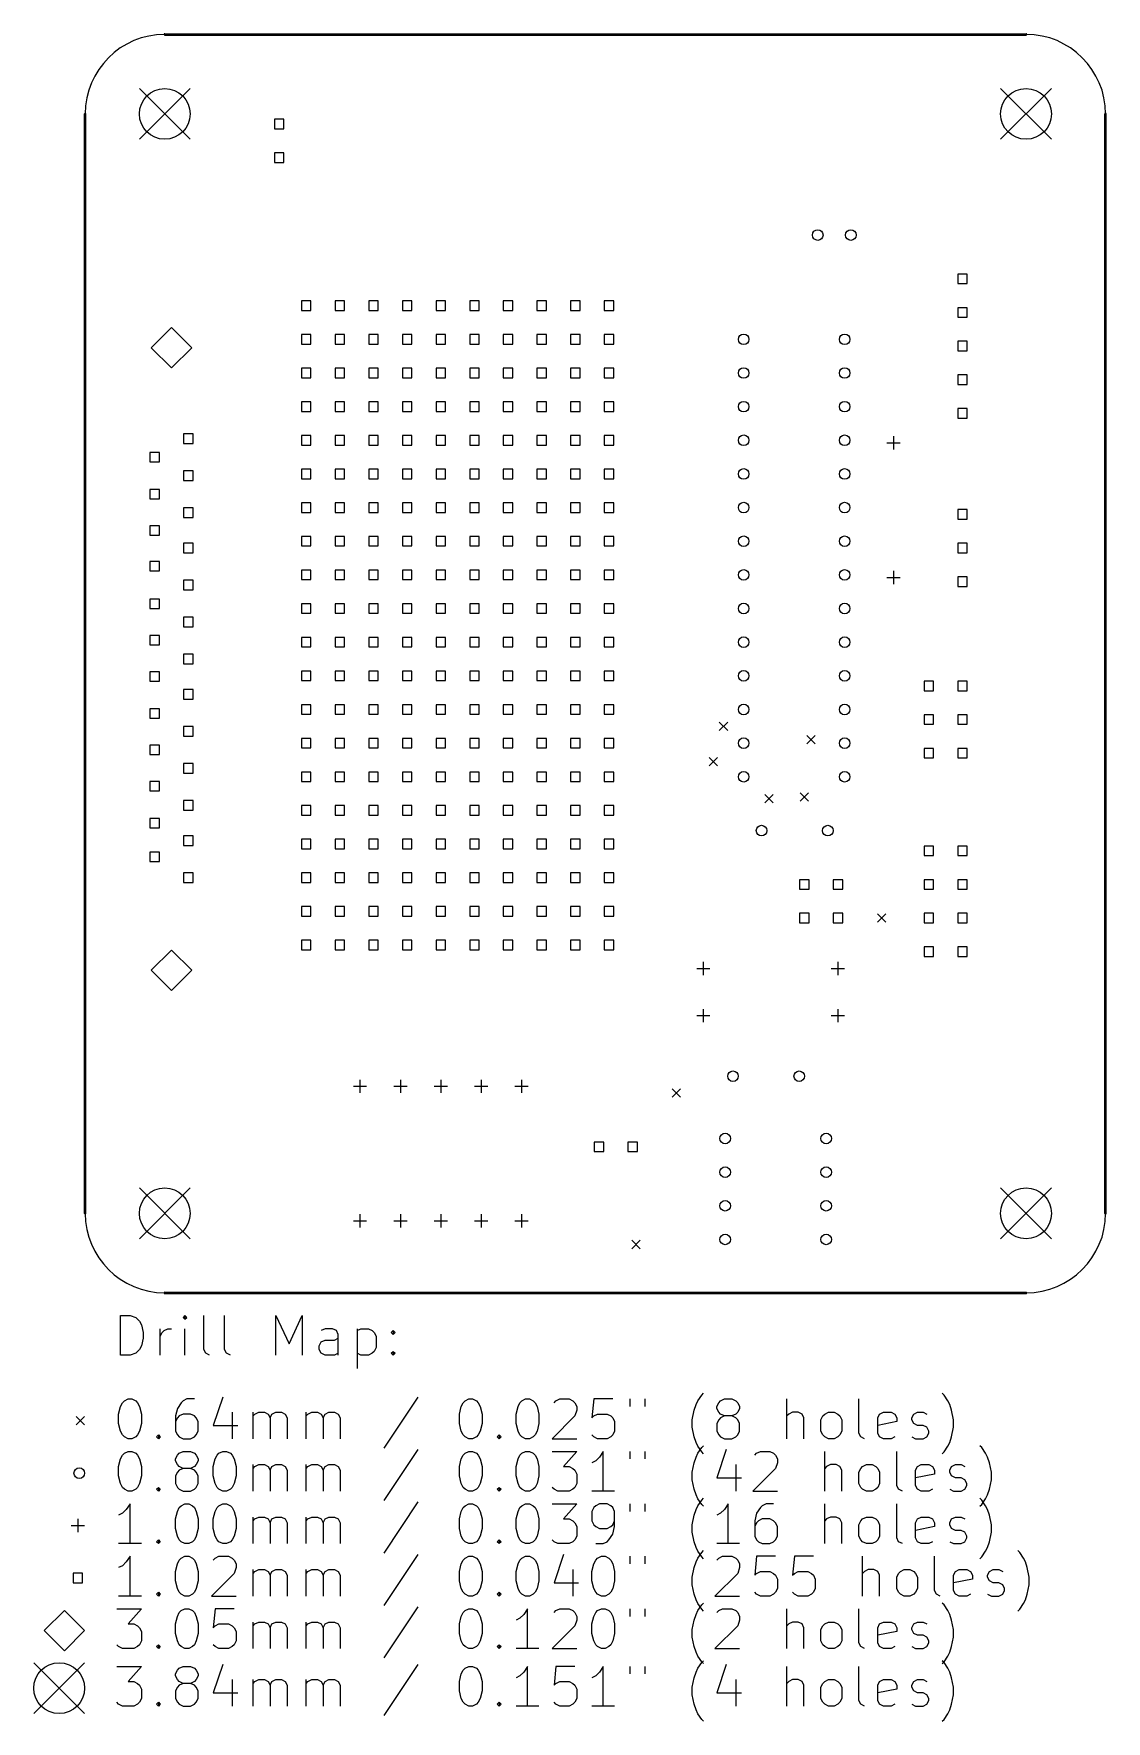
# Model space of a CAD drawing. Extents: x 136 to 217, y -192 to -65.
import ezdxf

# ---------------------------------------------------------------- set-up
doc = ezdxf.new("R2010")
doc.units = 0
doc.header["$MEASUREMENT"] = 0
doc.layers.add('BLACK', color=7, linetype='CONTINUOUS')

msp = doc.modelspace()

# ---------------------------------------------------------------- linework, layer by layer
at = {"layer": 'Black'}
for p, q in [((146, -64.95), (211, -64.95)), ((146, -65.05), (211, -65.05)), ((144.082, -69.0823), (147.918, -72.9177)), ((147.918, -69.0823), (144.082, -72.9177)), ((209.082, -69.0823), (212.918, -72.9177)), ((212.918, -69.0823), (209.082, -72.9177)), ((139.95, -154), (139.95, -71)), ((140.05, -154), (140.05, -71)), ((216.95, -154), (216.95, -71)), ((217.05, -154), (217.05, -71)), ((154.997, -71.4048), (154.279, -71.4048)), ((154.279, -71.4048), (154.279, -72.1232)), ((154.279, -72.1232), (154.997, -72.1232)), ((154.997, -72.1232), (154.997, -71.4048)), ((154.997, -73.9448), (154.279, -73.9448)), ((154.279, -73.9448), (154.279, -74.6632)), ((154.279, -74.6632), (154.997, -74.6632)), ((154.997, -74.6632), (154.997, -73.9448)), ((206.559, -83.0888), (205.841, -83.0888)), ((205.841, -83.0888), (205.841, -83.8072)), ((205.841, -83.8072), (206.559, -83.8072)), ((206.559, -83.8072), (206.559, -83.0888)), ((157.029, -85.1208), (156.311, -85.1208)), ((156.311, -85.1208), (156.311, -85.8392)), ((157.029, -85.8392), (157.029, -85.1208)), ((159.569, -85.1208), (158.851, -85.1208)), ((158.851, -85.1208), (158.851, -85.8392)), ((159.569, -85.8392), (159.569, -85.1208)), ((162.109, -85.1208), (161.391, -85.1208)), ((161.391, -85.1208), (161.391, -85.8392)), ((162.109, -85.8392), (162.109, -85.1208)), ((164.649, -85.1208), (163.931, -85.1208)), ((163.931, -85.1208), (163.931, -85.8392)), ((164.649, -85.8392), (164.649, -85.1208)), ((167.189, -85.1208), (166.471, -85.1208)), ((166.471, -85.1208), (166.471, -85.8392)), ((167.189, -85.8392), (167.189, -85.1208)), ((169.729, -85.1208), (169.011, -85.1208)), ((169.011, -85.1208), (169.011, -85.8392)), ((169.729, -85.8392), (169.729, -85.1208)), ((172.269, -85.1208), (171.551, -85.1208)), ((171.551, -85.1208), (171.551, -85.8392)), ((172.269, -85.8392), (172.269, -85.1208)), ((174.809, -85.1208), (174.091, -85.1208)), ((174.091, -85.1208), (174.091, -85.8392)), ((174.809, -85.8392), (174.809, -85.1208)), ((177.349, -85.1208), (176.631, -85.1208)), ((176.631, -85.1208), (176.631, -85.8392)), ((177.349, -85.8392), (177.349, -85.1208)), ((179.889, -85.1208), (179.171, -85.1208)), ((179.171, -85.1208), (179.171, -85.8392)), ((179.889, -85.8392), (179.889, -85.1208)), ((156.311, -85.8392), (157.029, -85.8392)), ((158.851, -85.8392), (159.569, -85.8392)), ((161.391, -85.8392), (162.109, -85.8392)), ((163.931, -85.8392), (164.649, -85.8392)), ((166.471, -85.8392), (167.189, -85.8392)), ((169.011, -85.8392), (169.729, -85.8392)), ((171.551, -85.8392), (172.269, -85.8392)), ((174.091, -85.8392), (174.809, -85.8392)), ((176.631, -85.8392), (177.349, -85.8392)), ((179.171, -85.8392), (179.889, -85.8392)), ((206.559, -85.6288), (205.841, -85.6288)), ((205.841, -85.6288), (205.841, -86.3472)), ((205.841, -86.3472), (206.559, -86.3472)), ((206.559, -86.3472), (206.559, -85.6288)), ((146.51, -87.131), (144.986, -88.655)), ((148.034, -88.655), (146.51, -87.131)), ((157.029, -87.6608), (156.311, -87.6608)), ((156.311, -87.6608), (156.311, -88.3792)), ((157.029, -88.3792), (157.029, -87.6608)), ((159.569, -87.6608), (158.851, -87.6608)), ((158.851, -87.6608), (158.851, -88.3792)), ((159.569, -88.3792), (159.569, -87.6608)), ((162.109, -87.6608), (161.391, -87.6608)), ((161.391, -87.6608), (161.391, -88.3792)), ((162.109, -88.3792), (162.109, -87.6608)), ((164.649, -87.6608), (163.931, -87.6608)), ((163.931, -87.6608), (163.931, -88.3792)), ((164.649, -88.3792), (164.649, -87.6608)), ((167.189, -87.6608), (166.471, -87.6608)), ((166.471, -87.6608), (166.471, -88.3792)), ((167.189, -88.3792), (167.189, -87.6608)), ((169.729, -87.6608), (169.011, -87.6608)), ((169.011, -87.6608), (169.011, -88.3792)), ((169.729, -88.3792), (169.729, -87.6608)), ((172.269, -87.6608), (171.551, -87.6608)), ((171.551, -87.6608), (171.551, -88.3792)), ((172.269, -88.3792), (172.269, -87.6608)), ((174.809, -87.6608), (174.091, -87.6608)), ((174.091, -87.6608), (174.091, -88.3792)), ((174.809, -88.3792), (174.809, -87.6608)), ((177.349, -87.6608), (176.631, -87.6608)), ((176.631, -87.6608), (176.631, -88.3792)), ((177.349, -88.3792), (177.349, -87.6608)), ((179.889, -87.6608), (179.171, -87.6608)), ((179.171, -87.6608), (179.171, -88.3792)), ((179.889, -88.3792), (179.889, -87.6608)), ((144.986, -88.655), (146.51, -90.179)), ((146.51, -90.179), (148.034, -88.655)), ((156.311, -88.3792), (157.029, -88.3792)), ((158.851, -88.3792), (159.569, -88.3792)), ((161.391, -88.3792), (162.109, -88.3792)), ((163.931, -88.3792), (164.649, -88.3792)), ((166.471, -88.3792), (167.189, -88.3792)), ((169.011, -88.3792), (169.729, -88.3792)), ((171.551, -88.3792), (172.269, -88.3792)), ((174.091, -88.3792), (174.809, -88.3792)), ((176.631, -88.3792), (177.349, -88.3792)), ((179.171, -88.3792), (179.889, -88.3792)), ((206.559, -88.1688), (205.841, -88.1688)), ((205.841, -88.1688), (205.841, -88.8872)), ((205.841, -88.8872), (206.559, -88.8872)), ((206.559, -88.8872), (206.559, -88.1688)), ((157.029, -90.2008), (156.311, -90.2008)), ((156.311, -90.2008), (156.311, -90.9192)), ((157.029, -90.9192), (157.029, -90.2008)), ((159.569, -90.2008), (158.851, -90.2008)), ((158.851, -90.2008), (158.851, -90.9192)), ((159.569, -90.9192), (159.569, -90.2008)), ((162.109, -90.2008), (161.391, -90.2008)), ((161.391, -90.2008), (161.391, -90.9192)), ((162.109, -90.9192), (162.109, -90.2008)), ((164.649, -90.2008), (163.931, -90.2008)), ((163.931, -90.2008), (163.931, -90.9192)), ((164.649, -90.9192), (164.649, -90.2008)), ((167.189, -90.2008), (166.471, -90.2008)), ((166.471, -90.2008), (166.471, -90.9192)), ((167.189, -90.9192), (167.189, -90.2008)), ((169.729, -90.2008), (169.011, -90.2008)), ((169.011, -90.2008), (169.011, -90.9192)), ((169.729, -90.9192), (169.729, -90.2008)), ((172.269, -90.2008), (171.551, -90.2008)), ((171.551, -90.2008), (171.551, -90.9192)), ((172.269, -90.9192), (172.269, -90.2008)), ((174.809, -90.2008), (174.091, -90.2008)), ((174.091, -90.2008), (174.091, -90.9192)), ((174.809, -90.9192), (174.809, -90.2008)), ((177.349, -90.2008), (176.631, -90.2008)), ((176.631, -90.2008), (176.631, -90.9192)), ((177.349, -90.9192), (177.349, -90.2008)), ((179.889, -90.2008), (179.171, -90.2008)), ((179.171, -90.2008), (179.171, -90.9192)), ((179.889, -90.9192), (179.889, -90.2008)), ((156.311, -90.9192), (157.029, -90.9192)), ((158.851, -90.9192), (159.569, -90.9192)), ((161.391, -90.9192), (162.109, -90.9192)), ((163.931, -90.9192), (164.649, -90.9192)), ((166.471, -90.9192), (167.189, -90.9192)), ((169.011, -90.9192), (169.729, -90.9192)), ((171.551, -90.9192), (172.269, -90.9192)), ((174.091, -90.9192), (174.809, -90.9192)), ((176.631, -90.9192), (177.349, -90.9192)), ((179.171, -90.9192), (179.889, -90.9192)), ((206.559, -90.7088), (205.841, -90.7088)), ((205.841, -90.7088), (205.841, -91.4272)), ((205.841, -91.4272), (206.559, -91.4272)), ((206.559, -91.4272), (206.559, -90.7088)), ((157.029, -92.7408), (156.311, -92.7408)), ((156.311, -92.7408), (156.311, -93.4592)), ((157.029, -93.4592), (157.029, -92.7408)), ((159.569, -92.7408), (158.851, -92.7408)), ((158.851, -92.7408), (158.851, -93.4592)), ((159.569, -93.4592), (159.569, -92.7408)), ((162.109, -92.7408), (161.391, -92.7408)), ((161.391, -92.7408), (161.391, -93.4592)), ((162.109, -93.4592), (162.109, -92.7408)), ((164.649, -92.7408), (163.931, -92.7408)), ((163.931, -92.7408), (163.931, -93.4592)), ((164.649, -93.4592), (164.649, -92.7408)), ((167.189, -92.7408), (166.471, -92.7408)), ((166.471, -92.7408), (166.471, -93.4592)), ((167.189, -93.4592), (167.189, -92.7408)), ((169.729, -92.7408), (169.011, -92.7408)), ((169.011, -92.7408), (169.011, -93.4592)), ((169.729, -93.4592), (169.729, -92.7408)), ((172.269, -92.7408), (171.551, -92.7408)), ((171.551, -92.7408), (171.551, -93.4592)), ((172.269, -93.4592), (172.269, -92.7408)), ((174.809, -92.7408), (174.091, -92.7408)), ((174.091, -92.7408), (174.091, -93.4592)), ((174.809, -93.4592), (174.809, -92.7408)), ((177.349, -92.7408), (176.631, -92.7408)), ((176.631, -92.7408), (176.631, -93.4592)), ((177.349, -93.4592), (177.349, -92.7408)), ((179.889, -92.7408), (179.171, -92.7408)), ((179.171, -92.7408), (179.171, -93.4592)), ((179.889, -93.4592), (179.889, -92.7408)), ((156.311, -93.4592), (157.029, -93.4592)), ((158.851, -93.4592), (159.569, -93.4592)), ((161.391, -93.4592), (162.109, -93.4592)), ((163.931, -93.4592), (164.649, -93.4592)), ((166.471, -93.4592), (167.189, -93.4592)), ((169.011, -93.4592), (169.729, -93.4592)), ((171.551, -93.4592), (172.269, -93.4592)), ((174.091, -93.4592), (174.809, -93.4592)), ((176.631, -93.4592), (177.349, -93.4592)), ((179.171, -93.4592), (179.889, -93.4592)), ((206.559, -93.2488), (205.841, -93.2488)), ((205.841, -93.2488), (205.841, -93.9672)), ((205.841, -93.9672), (206.559, -93.9672)), ((206.559, -93.9672), (206.559, -93.2488)), ((148.139, -95.1538), (147.421, -95.1538)), ((147.421, -95.1538), (147.421, -95.8722)), ((148.139, -95.8722), (148.139, -95.1538)), ((157.029, -95.2808), (156.311, -95.2808)), ((156.311, -95.2808), (156.311, -95.9992)), ((157.029, -95.9992), (157.029, -95.2808)), ((159.569, -95.2808), (158.851, -95.2808)), ((158.851, -95.2808), (158.851, -95.9992)), ((159.569, -95.9992), (159.569, -95.2808)), ((162.109, -95.2808), (161.391, -95.2808)), ((161.391, -95.2808), (161.391, -95.9992)), ((162.109, -95.9992), (162.109, -95.2808)), ((164.649, -95.2808), (163.931, -95.2808)), ((163.931, -95.2808), (163.931, -95.9992)), ((164.649, -95.9992), (164.649, -95.2808)), ((167.189, -95.2808), (166.471, -95.2808)), ((166.471, -95.2808), (166.471, -95.9992)), ((167.189, -95.9992), (167.189, -95.2808)), ((169.729, -95.2808), (169.011, -95.2808)), ((169.011, -95.2808), (169.011, -95.9992)), ((169.729, -95.9992), (169.729, -95.2808)), ((172.269, -95.2808), (171.551, -95.2808)), ((171.551, -95.2808), (171.551, -95.9992)), ((172.269, -95.9992), (172.269, -95.2808)), ((174.809, -95.2808), (174.091, -95.2808)), ((174.091, -95.2808), (174.091, -95.9992)), ((174.809, -95.9992), (174.809, -95.2808)), ((177.349, -95.2808), (176.631, -95.2808)), ((176.631, -95.2808), (176.631, -95.9992)), ((177.349, -95.9992), (177.349, -95.2808)), ((179.889, -95.2808), (179.171, -95.2808)), ((179.171, -95.2808), (179.171, -95.9992)), ((179.889, -95.9992), (179.889, -95.2808)), ((201, -95.3396), (201, -96.3404)), ((145.599, -96.5508), (144.881, -96.5508)), ((144.881, -96.5508), (144.881, -97.2692)), ((145.599, -97.2692), (145.599, -96.5508)), ((147.421, -95.8722), (148.139, -95.8722)), ((156.311, -95.9992), (157.029, -95.9992)), ((158.851, -95.9992), (159.569, -95.9992)), ((161.391, -95.9992), (162.109, -95.9992)), ((163.931, -95.9992), (164.649, -95.9992)), ((166.471, -95.9992), (167.189, -95.9992)), ((169.011, -95.9992), (169.729, -95.9992)), ((171.551, -95.9992), (172.269, -95.9992)), ((174.091, -95.9992), (174.809, -95.9992)), ((176.631, -95.9992), (177.349, -95.9992)), ((179.171, -95.9992), (179.889, -95.9992)), ((200.5, -95.84), (201.5, -95.84)), ((144.881, -97.2692), (145.599, -97.2692)), ((148.139, -97.9478), (147.421, -97.9478)), ((147.421, -97.9478), (147.421, -98.6662)), ((148.139, -98.6662), (148.139, -97.9478)), ((157.029, -97.8208), (156.311, -97.8208)), ((156.311, -97.8208), (156.311, -98.5392)), ((157.029, -98.5392), (157.029, -97.8208)), ((159.569, -97.8208), (158.851, -97.8208)), ((158.851, -97.8208), (158.851, -98.5392)), ((159.569, -98.5392), (159.569, -97.8208)), ((162.109, -97.8208), (161.391, -97.8208)), ((161.391, -97.8208), (161.391, -98.5392)), ((162.109, -98.5392), (162.109, -97.8208)), ((164.649, -97.8208), (163.931, -97.8208)), ((163.931, -97.8208), (163.931, -98.5392)), ((164.649, -98.5392), (164.649, -97.8208)), ((167.189, -97.8208), (166.471, -97.8208)), ((166.471, -97.8208), (166.471, -98.5392)), ((167.189, -98.5392), (167.189, -97.8208)), ((169.729, -97.8208), (169.011, -97.8208)), ((169.011, -97.8208), (169.011, -98.5392)), ((169.729, -98.5392), (169.729, -97.8208)), ((172.269, -97.8208), (171.551, -97.8208)), ((171.551, -97.8208), (171.551, -98.5392)), ((172.269, -98.5392), (172.269, -97.8208)), ((174.809, -97.8208), (174.091, -97.8208)), ((174.091, -97.8208), (174.091, -98.5392)), ((174.809, -98.5392), (174.809, -97.8208)), ((177.349, -97.8208), (176.631, -97.8208)), ((176.631, -97.8208), (176.631, -98.5392)), ((177.349, -98.5392), (177.349, -97.8208)), ((179.889, -97.8208), (179.171, -97.8208)), ((179.171, -97.8208), (179.171, -98.5392)), ((179.889, -98.5392), (179.889, -97.8208)), ((145.599, -99.3448), (144.881, -99.3448)), ((144.881, -99.3448), (144.881, -100.063)), ((145.599, -100.063), (145.599, -99.3448)), ((147.421, -98.6662), (148.139, -98.6662)), ((156.311, -98.5392), (157.029, -98.5392)), ((158.851, -98.5392), (159.569, -98.5392)), ((161.391, -98.5392), (162.109, -98.5392)), ((163.931, -98.5392), (164.649, -98.5392)), ((166.471, -98.5392), (167.189, -98.5392)), ((169.011, -98.5392), (169.729, -98.5392)), ((171.551, -98.5392), (172.269, -98.5392)), ((174.091, -98.5392), (174.809, -98.5392)), ((176.631, -98.5392), (177.349, -98.5392)), ((179.171, -98.5392), (179.889, -98.5392)), ((144.881, -100.063), (145.599, -100.063)), ((157.029, -100.361), (156.311, -100.361)), ((156.311, -100.361), (156.311, -101.079)), ((157.029, -101.079), (157.029, -100.361)), ((159.569, -100.361), (158.851, -100.361)), ((158.851, -100.361), (158.851, -101.079)), ((159.569, -101.079), (159.569, -100.361)), ((162.109, -100.361), (161.391, -100.361)), ((161.391, -100.361), (161.391, -101.079)), ((162.109, -101.079), (162.109, -100.361)), ((164.649, -100.361), (163.931, -100.361)), ((163.931, -100.361), (163.931, -101.079)), ((164.649, -101.079), (164.649, -100.361)), ((167.189, -100.361), (166.471, -100.361)), ((166.471, -100.361), (166.471, -101.079)), ((167.189, -101.079), (167.189, -100.361)), ((169.729, -100.361), (169.011, -100.361)), ((169.011, -100.361), (169.011, -101.079)), ((169.729, -101.079), (169.729, -100.361)), ((172.269, -100.361), (171.551, -100.361)), ((171.551, -100.361), (171.551, -101.079)), ((172.269, -101.079), (172.269, -100.361)), ((174.809, -100.361), (174.091, -100.361)), ((174.091, -100.361), (174.091, -101.079)), ((174.809, -101.079), (174.809, -100.361)), ((177.349, -100.361), (176.631, -100.361)), ((176.631, -100.361), (176.631, -101.079)), ((177.349, -101.079), (177.349, -100.361)), ((179.889, -100.361), (179.171, -100.361)), ((179.171, -100.361), (179.171, -101.079)), ((179.889, -101.079), (179.889, -100.361)), ((148.139, -100.742), (147.421, -100.742)), ((147.421, -100.742), (147.421, -101.46)), ((147.421, -101.46), (148.139, -101.46)), ((148.139, -101.46), (148.139, -100.742)), ((156.311, -101.079), (157.029, -101.079)), ((158.851, -101.079), (159.569, -101.079)), ((161.391, -101.079), (162.109, -101.079)), ((163.931, -101.079), (164.649, -101.079)), ((166.471, -101.079), (167.189, -101.079)), ((169.011, -101.079), (169.729, -101.079)), ((171.551, -101.079), (172.269, -101.079)), ((174.091, -101.079), (174.809, -101.079)), ((176.631, -101.079), (177.349, -101.079)), ((179.171, -101.079), (179.889, -101.079)), ((206.559, -100.869), (205.841, -100.869)), ((205.841, -100.869), (205.841, -101.587)), ((205.841, -101.587), (206.559, -101.587)), ((206.559, -101.587), (206.559, -100.869)), ((145.599, -102.088), (144.881, -102.088)), ((144.881, -102.088), (144.881, -102.806)), ((144.881, -102.806), (145.599, -102.806)), ((145.599, -102.806), (145.599, -102.088)), ((157.029, -102.901), (156.311, -102.901)), ((156.311, -102.901), (156.311, -103.619)), ((157.029, -103.619), (157.029, -102.901)), ((159.569, -102.901), (158.851, -102.901)), ((158.851, -102.901), (158.851, -103.619)), ((159.569, -103.619), (159.569, -102.901)), ((162.109, -102.901), (161.391, -102.901)), ((161.391, -102.901), (161.391, -103.619)), ((162.109, -103.619), (162.109, -102.901)), ((164.649, -102.901), (163.931, -102.901)), ((163.931, -102.901), (163.931, -103.619)), ((164.649, -103.619), (164.649, -102.901)), ((167.189, -102.901), (166.471, -102.901)), ((166.471, -102.901), (166.471, -103.619)), ((167.189, -103.619), (167.189, -102.901)), ((169.729, -102.901), (169.011, -102.901)), ((169.011, -102.901), (169.011, -103.619)), ((169.729, -103.619), (169.729, -102.901)), ((172.269, -102.901), (171.551, -102.901)), ((171.551, -102.901), (171.551, -103.619)), ((172.269, -103.619), (172.269, -102.901)), ((174.809, -102.901), (174.091, -102.901)), ((174.091, -102.901), (174.091, -103.619)), ((174.809, -103.619), (174.809, -102.901)), ((177.349, -102.901), (176.631, -102.901)), ((176.631, -102.901), (176.631, -103.619)), ((177.349, -103.619), (177.349, -102.901)), ((179.889, -102.901), (179.171, -102.901)), ((179.171, -102.901), (179.171, -103.619)), ((179.889, -103.619), (179.889, -102.901)), ((148.139, -103.409), (147.421, -103.409)), ((147.421, -103.409), (147.421, -104.127)), ((147.421, -104.127), (148.139, -104.127)), ((148.139, -104.127), (148.139, -103.409)), ((156.311, -103.619), (157.029, -103.619)), ((158.851, -103.619), (159.569, -103.619)), ((161.391, -103.619), (162.109, -103.619)), ((163.931, -103.619), (164.649, -103.619)), ((166.471, -103.619), (167.189, -103.619)), ((169.011, -103.619), (169.729, -103.619)), ((171.551, -103.619), (172.269, -103.619)), ((174.091, -103.619), (174.809, -103.619)), ((176.631, -103.619), (177.349, -103.619)), ((179.171, -103.619), (179.889, -103.619)), ((206.559, -103.409), (205.841, -103.409)), ((205.841, -103.409), (205.841, -104.127)), ((205.841, -104.127), (206.559, -104.127)), ((206.559, -104.127), (206.559, -103.409)), ((145.599, -104.78), (144.881, -104.78)), ((144.881, -104.78), (144.881, -105.499)), ((144.881, -105.499), (145.599, -105.499)), ((145.599, -105.499), (145.599, -104.78)), ((157.029, -105.441), (156.311, -105.441)), ((156.311, -105.441), (156.311, -106.159)), ((157.029, -106.159), (157.029, -105.441)), ((159.569, -105.441), (158.851, -105.441)), ((158.851, -105.441), (158.851, -106.159)), ((159.569, -106.159), (159.569, -105.441)), ((162.109, -105.441), (161.391, -105.441)), ((161.391, -105.441), (161.391, -106.159)), ((162.109, -106.159), (162.109, -105.441)), ((164.649, -105.441), (163.931, -105.441)), ((163.931, -105.441), (163.931, -106.159)), ((164.649, -106.159), (164.649, -105.441)), ((167.189, -105.441), (166.471, -105.441)), ((166.471, -105.441), (166.471, -106.159)), ((167.189, -106.159), (167.189, -105.441)), ((169.729, -105.441), (169.011, -105.441)), ((169.011, -105.441), (169.011, -106.159)), ((169.729, -106.159), (169.729, -105.441)), ((172.269, -105.441), (171.551, -105.441)), ((171.551, -105.441), (171.551, -106.159)), ((172.269, -106.159), (172.269, -105.441)), ((174.809, -105.441), (174.091, -105.441)), ((174.091, -105.441), (174.091, -106.159)), ((174.809, -106.159), (174.809, -105.441)), ((177.349, -105.441), (176.631, -105.441)), ((176.631, -105.441), (176.631, -106.159)), ((177.349, -106.159), (177.349, -105.441)), ((179.889, -105.441), (179.171, -105.441)), ((179.171, -105.441), (179.171, -106.159)), ((179.889, -106.159), (179.889, -105.441)), ((201, -105.5), (201, -106.5)), ((148.139, -106.203), (147.421, -106.203)), ((147.421, -106.203), (147.421, -106.921)), ((147.421, -106.921), (148.139, -106.921)), ((148.139, -106.921), (148.139, -106.203)), ((156.311, -106.159), (157.029, -106.159)), ((158.851, -106.159), (159.569, -106.159)), ((161.391, -106.159), (162.109, -106.159)), ((163.931, -106.159), (164.649, -106.159)), ((166.471, -106.159), (167.189, -106.159)), ((169.011, -106.159), (169.729, -106.159)), ((171.551, -106.159), (172.269, -106.159)), ((174.091, -106.159), (174.809, -106.159)), ((176.631, -106.159), (177.349, -106.159)), ((179.171, -106.159), (179.889, -106.159)), ((200.5, -106), (201.5, -106)), ((206.559, -105.949), (205.841, -105.949)), ((205.841, -105.949), (205.841, -106.667)), ((205.841, -106.667), (206.559, -106.667)), ((206.559, -106.667), (206.559, -105.949)), ((145.599, -107.625), (144.881, -107.625)), ((144.881, -107.625), (144.881, -108.344)), ((145.599, -108.344), (145.599, -107.625)), ((157.029, -107.981), (156.311, -107.981)), ((156.311, -107.981), (156.311, -108.699)), ((157.029, -108.699), (157.029, -107.981)), ((159.569, -107.981), (158.851, -107.981)), ((158.851, -107.981), (158.851, -108.699)), ((159.569, -108.699), (159.569, -107.981)), ((162.109, -107.981), (161.391, -107.981)), ((161.391, -107.981), (161.391, -108.699)), ((162.109, -108.699), (162.109, -107.981)), ((164.649, -107.981), (163.931, -107.981)), ((163.931, -107.981), (163.931, -108.699)), ((164.649, -108.699), (164.649, -107.981)), ((167.189, -107.981), (166.471, -107.981)), ((166.471, -107.981), (166.471, -108.699)), ((167.189, -108.699), (167.189, -107.981)), ((169.729, -107.981), (169.011, -107.981)), ((169.011, -107.981), (169.011, -108.699)), ((169.729, -108.699), (169.729, -107.981)), ((172.269, -107.981), (171.551, -107.981)), ((171.551, -107.981), (171.551, -108.699)), ((172.269, -108.699), (172.269, -107.981)), ((174.809, -107.981), (174.091, -107.981)), ((174.091, -107.981), (174.091, -108.699)), ((174.809, -108.699), (174.809, -107.981)), ((177.349, -107.981), (176.631, -107.981)), ((176.631, -107.981), (176.631, -108.699)), ((177.349, -108.699), (177.349, -107.981)), ((179.889, -107.981), (179.171, -107.981)), ((179.171, -107.981), (179.171, -108.699)), ((179.889, -108.699), (179.889, -107.981)), ((144.881, -108.344), (145.599, -108.344)), ((148.139, -108.997), (147.421, -108.997)), ((147.421, -108.997), (147.421, -109.715)), ((148.139, -109.715), (148.139, -108.997)), ((156.311, -108.699), (157.029, -108.699)), ((158.851, -108.699), (159.569, -108.699)), ((161.391, -108.699), (162.109, -108.699)), ((163.931, -108.699), (164.649, -108.699)), ((166.471, -108.699), (167.189, -108.699)), ((169.011, -108.699), (169.729, -108.699)), ((171.551, -108.699), (172.269, -108.699)), ((174.091, -108.699), (174.809, -108.699)), ((176.631, -108.699), (177.349, -108.699)), ((179.171, -108.699), (179.889, -108.699)), ((145.599, -110.368), (144.881, -110.368)), ((144.881, -110.368), (144.881, -111.087)), ((145.599, -111.087), (145.599, -110.368)), ((147.421, -109.715), (148.139, -109.715)), ((157.029, -110.521), (156.311, -110.521)), ((156.311, -110.521), (156.311, -111.239)), ((157.029, -111.239), (157.029, -110.521)), ((159.569, -110.521), (158.851, -110.521)), ((158.851, -110.521), (158.851, -111.239)), ((159.569, -111.239), (159.569, -110.521)), ((162.109, -110.521), (161.391, -110.521)), ((161.391, -110.521), (161.391, -111.239)), ((162.109, -111.239), (162.109, -110.521)), ((164.649, -110.521), (163.931, -110.521)), ((163.931, -110.521), (163.931, -111.239)), ((164.649, -111.239), (164.649, -110.521)), ((167.189, -110.521), (166.471, -110.521)), ((166.471, -110.521), (166.471, -111.239)), ((167.189, -111.239), (167.189, -110.521)), ((169.729, -110.521), (169.011, -110.521)), ((169.011, -110.521), (169.011, -111.239)), ((169.729, -111.239), (169.729, -110.521)), ((172.269, -110.521), (171.551, -110.521)), ((171.551, -110.521), (171.551, -111.239)), ((172.269, -111.239), (172.269, -110.521)), ((174.809, -110.521), (174.091, -110.521)), ((174.091, -110.521), (174.091, -111.239)), ((174.809, -111.239), (174.809, -110.521)), ((177.349, -110.521), (176.631, -110.521)), ((176.631, -110.521), (176.631, -111.239)), ((177.349, -111.239), (177.349, -110.521)), ((179.889, -110.521), (179.171, -110.521)), ((179.171, -110.521), (179.171, -111.239)), ((179.889, -111.239), (179.889, -110.521)), ((144.881, -111.087), (145.599, -111.087)), ((148.139, -111.791), (147.421, -111.791)), ((147.421, -111.791), (147.421, -112.509)), ((148.139, -112.509), (148.139, -111.791)), ((156.311, -111.239), (157.029, -111.239)), ((158.851, -111.239), (159.569, -111.239)), ((161.391, -111.239), (162.109, -111.239)), ((163.931, -111.239), (164.649, -111.239)), ((166.471, -111.239), (167.189, -111.239)), ((169.011, -111.239), (169.729, -111.239)), ((171.551, -111.239), (172.269, -111.239)), ((174.091, -111.239), (174.809, -111.239)), ((176.631, -111.239), (177.349, -111.239)), ((179.171, -111.239), (179.889, -111.239)), ((145.599, -113.112), (144.881, -113.112)), ((144.881, -113.112), (144.881, -113.83)), ((145.599, -113.83), (145.599, -113.112)), ((147.421, -112.509), (148.139, -112.509)), ((157.029, -113.061), (156.311, -113.061)), ((156.311, -113.061), (156.311, -113.779)), ((157.029, -113.779), (157.029, -113.061)), ((159.569, -113.061), (158.851, -113.061)), ((158.851, -113.061), (158.851, -113.779)), ((159.569, -113.779), (159.569, -113.061)), ((162.109, -113.061), (161.391, -113.061)), ((161.391, -113.061), (161.391, -113.779)), ((162.109, -113.779), (162.109, -113.061)), ((164.649, -113.061), (163.931, -113.061)), ((163.931, -113.061), (163.931, -113.779)), ((164.649, -113.779), (164.649, -113.061)), ((167.189, -113.061), (166.471, -113.061)), ((166.471, -113.061), (166.471, -113.779)), ((167.189, -113.779), (167.189, -113.061)), ((169.729, -113.061), (169.011, -113.061)), ((169.011, -113.061), (169.011, -113.779)), ((169.729, -113.779), (169.729, -113.061)), ((172.269, -113.061), (171.551, -113.061)), ((171.551, -113.061), (171.551, -113.779)), ((172.269, -113.779), (172.269, -113.061)), ((174.809, -113.061), (174.091, -113.061)), ((174.091, -113.061), (174.091, -113.779)), ((174.809, -113.779), (174.809, -113.061)), ((177.349, -113.061), (176.631, -113.061)), ((176.631, -113.061), (176.631, -113.779)), ((177.349, -113.779), (177.349, -113.061)), ((179.889, -113.061), (179.171, -113.061)), ((179.171, -113.061), (179.171, -113.779)), ((179.889, -113.779), (179.889, -113.061)), ((144.881, -113.83), (145.599, -113.83)), ((148.139, -114.458), (147.421, -114.458)), ((147.421, -114.458), (147.421, -115.176)), ((148.139, -115.176), (148.139, -114.458)), ((156.311, -113.779), (157.029, -113.779)), ((158.851, -113.779), (159.569, -113.779)), ((161.391, -113.779), (162.109, -113.779)), ((163.931, -113.779), (164.649, -113.779)), ((166.471, -113.779), (167.189, -113.779)), ((169.011, -113.779), (169.729, -113.779)), ((171.551, -113.779), (172.269, -113.779)), ((174.091, -113.779), (174.809, -113.779)), ((176.631, -113.779), (177.349, -113.779)), ((179.171, -113.779), (179.889, -113.779)), ((204.019, -113.823), (203.301, -113.823)), ((203.301, -113.823), (203.301, -114.541)), ((203.301, -114.541), (204.019, -114.541)), ((204.019, -114.541), (204.019, -113.823)), ((206.559, -113.823), (205.841, -113.823)), ((205.841, -113.823), (205.841, -114.541)), ((205.841, -114.541), (206.559, -114.541)), ((206.559, -114.541), (206.559, -113.823)), ((145.599, -115.906), (144.881, -115.906)), ((144.881, -115.906), (144.881, -116.624)), ((145.599, -116.624), (145.599, -115.906)), ((147.421, -115.176), (148.139, -115.176)), ((157.029, -115.601), (156.311, -115.601)), ((156.311, -115.601), (156.311, -116.319)), ((157.029, -116.319), (157.029, -115.601)), ((159.569, -115.601), (158.851, -115.601)), ((158.851, -115.601), (158.851, -116.319)), ((159.569, -116.319), (159.569, -115.601)), ((162.109, -115.601), (161.391, -115.601)), ((161.391, -115.601), (161.391, -116.319)), ((162.109, -116.319), (162.109, -115.601)), ((164.649, -115.601), (163.931, -115.601)), ((163.931, -115.601), (163.931, -116.319)), ((164.649, -116.319), (164.649, -115.601)), ((167.189, -115.601), (166.471, -115.601)), ((166.471, -115.601), (166.471, -116.319)), ((167.189, -116.319), (167.189, -115.601)), ((169.729, -115.601), (169.011, -115.601)), ((169.011, -115.601), (169.011, -116.319)), ((169.729, -116.319), (169.729, -115.601)), ((172.269, -115.601), (171.551, -115.601)), ((171.551, -115.601), (171.551, -116.319)), ((172.269, -116.319), (172.269, -115.601)), ((174.809, -115.601), (174.091, -115.601)), ((174.091, -115.601), (174.091, -116.319)), ((174.809, -116.319), (174.809, -115.601)), ((177.349, -115.601), (176.631, -115.601)), ((176.631, -115.601), (176.631, -116.319)), ((177.349, -116.319), (177.349, -115.601)), ((179.889, -115.601), (179.171, -115.601)), ((179.171, -115.601), (179.171, -116.319)), ((179.889, -116.319), (179.889, -115.601)), ((144.881, -116.624), (145.599, -116.624)), ((156.311, -116.319), (157.029, -116.319)), ((158.851, -116.319), (159.569, -116.319)), ((161.391, -116.319), (162.109, -116.319)), ((163.931, -116.319), (164.649, -116.319)), ((166.471, -116.319), (167.189, -116.319)), ((169.011, -116.319), (169.729, -116.319)), ((171.551, -116.319), (172.269, -116.319)), ((174.091, -116.319), (174.809, -116.319)), ((176.631, -116.319), (177.349, -116.319)), ((179.171, -116.319), (179.889, -116.319)), ((187.849, -116.913), (188.484, -117.548)), ((188.484, -116.913), (187.849, -117.548)), ((204.019, -116.363), (203.301, -116.363)), ((203.301, -116.363), (203.301, -117.081)), ((203.301, -117.081), (204.019, -117.081)), ((204.019, -117.081), (204.019, -116.363)), ((206.559, -116.363), (205.841, -116.363)), ((205.841, -116.363), (205.841, -117.081)), ((205.841, -117.081), (206.559, -117.081)), ((206.559, -117.081), (206.559, -116.363)), ((148.139, -117.252), (147.421, -117.252)), ((147.421, -117.252), (147.421, -117.97)), ((147.421, -117.97), (148.139, -117.97)), ((148.139, -117.97), (148.139, -117.252)), ((157.029, -118.141), (156.311, -118.141)), ((156.311, -118.141), (156.311, -118.859)), ((157.029, -118.859), (157.029, -118.141)), ((159.569, -118.141), (158.851, -118.141)), ((158.851, -118.141), (158.851, -118.859)), ((159.569, -118.859), (159.569, -118.141)), ((162.109, -118.141), (161.391, -118.141)), ((161.391, -118.141), (161.391, -118.859)), ((162.109, -118.859), (162.109, -118.141)), ((164.649, -118.141), (163.931, -118.141)), ((163.931, -118.141), (163.931, -118.859)), ((164.649, -118.859), (164.649, -118.141)), ((167.189, -118.141), (166.471, -118.141)), ((166.471, -118.141), (166.471, -118.859)), ((167.189, -118.859), (167.189, -118.141)), ((169.729, -118.141), (169.011, -118.141)), ((169.011, -118.141), (169.011, -118.859)), ((169.729, -118.859), (169.729, -118.141)), ((172.269, -118.141), (171.551, -118.141)), ((171.551, -118.141), (171.551, -118.859)), ((172.269, -118.859), (172.269, -118.141)), ((174.809, -118.141), (174.091, -118.141)), ((174.091, -118.141), (174.091, -118.859)), ((174.809, -118.859), (174.809, -118.141)), ((177.349, -118.141), (176.631, -118.141)), ((176.631, -118.141), (176.631, -118.859)), ((177.349, -118.859), (177.349, -118.141)), ((179.889, -118.141), (179.171, -118.141)), ((179.171, -118.141), (179.171, -118.859)), ((179.889, -118.859), (179.889, -118.141)), ((194.453, -117.929), (195.088, -118.564)), ((195.088, -117.929), (194.453, -118.564)), ((145.599, -118.649), (144.881, -118.649)), ((144.881, -118.649), (144.881, -119.367)), ((144.881, -119.367), (145.599, -119.367)), ((145.599, -119.367), (145.599, -118.649)), ((156.311, -118.859), (157.029, -118.859)), ((158.851, -118.859), (159.569, -118.859)), ((161.391, -118.859), (162.109, -118.859)), ((163.931, -118.859), (164.649, -118.859)), ((166.471, -118.859), (167.189, -118.859)), ((169.011, -118.859), (169.729, -118.859)), ((171.551, -118.859), (172.269, -118.859)), ((174.091, -118.859), (174.809, -118.859)), ((176.631, -118.859), (177.349, -118.859)), ((179.171, -118.859), (179.889, -118.859)), ((187.087, -119.58), (187.722, -120.215)), ((187.722, -119.58), (187.087, -120.215)), ((204.019, -118.903), (203.301, -118.903)), ((203.301, -118.903), (203.301, -119.621)), ((203.301, -119.621), (204.019, -119.621)), ((204.019, -119.621), (204.019, -118.903)), ((206.559, -118.903), (205.841, -118.903)), ((205.841, -118.903), (205.841, -119.621)), ((205.841, -119.621), (206.559, -119.621)), ((206.559, -119.621), (206.559, -118.903)), ((148.139, -120.046), (147.421, -120.046)), ((147.421, -120.046), (147.421, -120.764)), ((147.421, -120.764), (148.139, -120.764)), ((148.139, -120.764), (148.139, -120.046)), ((157.029, -120.681), (156.311, -120.681)), ((156.311, -120.681), (156.311, -121.399)), ((157.029, -121.399), (157.029, -120.681)), ((159.569, -120.681), (158.851, -120.681)), ((158.851, -120.681), (158.851, -121.399)), ((159.569, -121.399), (159.569, -120.681)), ((162.109, -120.681), (161.391, -120.681)), ((161.391, -120.681), (161.391, -121.399)), ((162.109, -121.399), (162.109, -120.681)), ((164.649, -120.681), (163.931, -120.681)), ((163.931, -120.681), (163.931, -121.399)), ((164.649, -121.399), (164.649, -120.681)), ((167.189, -120.681), (166.471, -120.681)), ((166.471, -120.681), (166.471, -121.399)), ((167.189, -121.399), (167.189, -120.681)), ((169.729, -120.681), (169.011, -120.681)), ((169.011, -120.681), (169.011, -121.399)), ((169.729, -121.399), (169.729, -120.681)), ((172.269, -120.681), (171.551, -120.681)), ((171.551, -120.681), (171.551, -121.399)), ((172.269, -121.399), (172.269, -120.681)), ((174.809, -120.681), (174.091, -120.681)), ((174.091, -120.681), (174.091, -121.399)), ((174.809, -121.399), (174.809, -120.681)), ((177.349, -120.681), (176.631, -120.681)), ((176.631, -120.681), (176.631, -121.399)), ((177.349, -121.399), (177.349, -120.681)), ((179.889, -120.681), (179.171, -120.681)), ((179.171, -120.681), (179.171, -121.399)), ((179.889, -121.399), (179.889, -120.681)), ((145.599, -121.392), (144.881, -121.392)), ((144.881, -121.392), (144.881, -122.11)), ((144.881, -122.11), (145.599, -122.11)), ((145.599, -122.11), (145.599, -121.392)), ((156.311, -121.399), (157.029, -121.399)), ((158.851, -121.399), (159.569, -121.399)), ((161.391, -121.399), (162.109, -121.399)), ((163.931, -121.399), (164.649, -121.399)), ((166.471, -121.399), (167.189, -121.399)), ((169.011, -121.399), (169.729, -121.399)), ((171.551, -121.399), (172.269, -121.399)), ((174.091, -121.399), (174.809, -121.399)), ((176.631, -121.399), (177.349, -121.399)), ((179.171, -121.399), (179.889, -121.399)), ((193.945, -122.247), (194.58, -122.882)), ((194.58, -122.247), (193.945, -122.882)), ((148.139, -122.84), (147.421, -122.84)), ((147.421, -122.84), (147.421, -123.558)), ((147.421, -123.558), (148.139, -123.558)), ((148.139, -123.558), (148.139, -122.84)), ((157.029, -123.221), (156.311, -123.221)), ((156.311, -123.221), (156.311, -123.939)), ((157.029, -123.939), (157.029, -123.221)), ((159.569, -123.221), (158.851, -123.221)), ((158.851, -123.221), (158.851, -123.939)), ((159.569, -123.939), (159.569, -123.221)), ((162.109, -123.221), (161.391, -123.221)), ((161.391, -123.221), (161.391, -123.939)), ((162.109, -123.939), (162.109, -123.221)), ((164.649, -123.221), (163.931, -123.221)), ((163.931, -123.221), (163.931, -123.939)), ((164.649, -123.939), (164.649, -123.221)), ((167.189, -123.221), (166.471, -123.221)), ((166.471, -123.221), (166.471, -123.939)), ((167.189, -123.939), (167.189, -123.221)), ((169.729, -123.221), (169.011, -123.221)), ((169.011, -123.221), (169.011, -123.939)), ((169.729, -123.939), (169.729, -123.221)), ((172.269, -123.221), (171.551, -123.221)), ((171.551, -123.221), (171.551, -123.939)), ((172.269, -123.939), (172.269, -123.221)), ((174.809, -123.221), (174.091, -123.221)), ((174.091, -123.221), (174.091, -123.939)), ((174.809, -123.939), (174.809, -123.221)), ((177.349, -123.221), (176.631, -123.221)), ((176.631, -123.221), (176.631, -123.939)), ((177.349, -123.939), (177.349, -123.221)), ((179.889, -123.221), (179.171, -123.221)), ((179.171, -123.221), (179.171, -123.939)), ((179.889, -123.939), (179.889, -123.221)), ((191.278, -122.374), (191.913, -123.009)), ((191.913, -122.374), (191.278, -123.009)), ((145.599, -124.186), (144.881, -124.186)), ((144.881, -124.186), (144.881, -124.904)), ((145.599, -124.904), (145.599, -124.186)), ((156.311, -123.939), (157.029, -123.939)), ((158.851, -123.939), (159.569, -123.939)), ((161.391, -123.939), (162.109, -123.939)), ((163.931, -123.939), (164.649, -123.939)), ((166.471, -123.939), (167.189, -123.939)), ((169.011, -123.939), (169.729, -123.939)), ((171.551, -123.939), (172.269, -123.939)), ((174.091, -123.939), (174.809, -123.939)), ((176.631, -123.939), (177.349, -123.939)), ((179.171, -123.939), (179.889, -123.939)), ((144.881, -124.904), (145.599, -124.904)), ((148.139, -125.507), (147.421, -125.507)), ((147.421, -125.507), (147.421, -126.225)), ((148.139, -126.225), (148.139, -125.507)), ((157.029, -125.761), (156.311, -125.761)), ((156.311, -125.761), (156.311, -126.479)), ((157.029, -126.479), (157.029, -125.761)), ((159.569, -125.761), (158.851, -125.761)), ((158.851, -125.761), (158.851, -126.479)), ((159.569, -126.479), (159.569, -125.761)), ((162.109, -125.761), (161.391, -125.761)), ((161.391, -125.761), (161.391, -126.479)), ((162.109, -126.479), (162.109, -125.761)), ((164.649, -125.761), (163.931, -125.761)), ((163.931, -125.761), (163.931, -126.479)), ((164.649, -126.479), (164.649, -125.761)), ((167.189, -125.761), (166.471, -125.761)), ((166.471, -125.761), (166.471, -126.479)), ((167.189, -126.479), (167.189, -125.761)), ((169.729, -125.761), (169.011, -125.761)), ((169.011, -125.761), (169.011, -126.479)), ((169.729, -126.479), (169.729, -125.761)), ((172.269, -125.761), (171.551, -125.761)), ((171.551, -125.761), (171.551, -126.479)), ((172.269, -126.479), (172.269, -125.761)), ((174.809, -125.761), (174.091, -125.761)), ((174.091, -125.761), (174.091, -126.479)), ((174.809, -126.479), (174.809, -125.761)), ((177.349, -125.761), (176.631, -125.761)), ((176.631, -125.761), (176.631, -126.479)), ((177.349, -126.479), (177.349, -125.761)), ((179.889, -125.761), (179.171, -125.761)), ((179.171, -125.761), (179.171, -126.479)), ((179.889, -126.479), (179.889, -125.761)), ((145.599, -126.726), (144.881, -126.726)), ((144.881, -126.726), (144.881, -127.444)), ((145.599, -127.444), (145.599, -126.726)), ((147.421, -126.225), (148.139, -126.225)), ((156.311, -126.479), (157.029, -126.479)), ((158.851, -126.479), (159.569, -126.479)), ((161.391, -126.479), (162.109, -126.479)), ((163.931, -126.479), (164.649, -126.479)), ((166.471, -126.479), (167.189, -126.479)), ((169.011, -126.479), (169.729, -126.479)), ((171.551, -126.479), (172.269, -126.479)), ((174.091, -126.479), (174.809, -126.479)), ((176.631, -126.479), (177.349, -126.479)), ((179.171, -126.479), (179.889, -126.479)), ((204.019, -126.269), (203.301, -126.269)), ((203.301, -126.269), (203.301, -126.987)), ((203.301, -126.987), (204.019, -126.987)), ((204.019, -126.987), (204.019, -126.269)), ((206.559, -126.269), (205.841, -126.269)), ((205.841, -126.269), (205.841, -126.987)), ((205.841, -126.987), (206.559, -126.987)), ((206.559, -126.987), (206.559, -126.269)), ((144.881, -127.444), (145.599, -127.444)), ((148.139, -128.301), (147.421, -128.301)), ((147.421, -128.301), (147.421, -129.019)), ((148.139, -129.019), (148.139, -128.301)), ((157.029, -128.301), (156.311, -128.301)), ((156.311, -128.301), (156.311, -129.019)), ((157.029, -129.019), (157.029, -128.301)), ((159.569, -128.301), (158.851, -128.301)), ((158.851, -128.301), (158.851, -129.019)), ((159.569, -129.019), (159.569, -128.301)), ((162.109, -128.301), (161.391, -128.301)), ((161.391, -128.301), (161.391, -129.019)), ((162.109, -129.019), (162.109, -128.301)), ((164.649, -128.301), (163.931, -128.301)), ((163.931, -128.301), (163.931, -129.019)), ((164.649, -129.019), (164.649, -128.301)), ((167.189, -128.301), (166.471, -128.301)), ((166.471, -128.301), (166.471, -129.019)), ((167.189, -129.019), (167.189, -128.301)), ((169.729, -128.301), (169.011, -128.301)), ((169.011, -128.301), (169.011, -129.019)), ((169.729, -129.019), (169.729, -128.301)), ((172.269, -128.301), (171.551, -128.301)), ((171.551, -128.301), (171.551, -129.019)), ((172.269, -129.019), (172.269, -128.301)), ((174.809, -128.301), (174.091, -128.301)), ((174.091, -128.301), (174.091, -129.019)), ((174.809, -129.019), (174.809, -128.301)), ((177.349, -128.301), (176.631, -128.301)), ((176.631, -128.301), (176.631, -129.019)), ((177.349, -129.019), (177.349, -128.301)), ((179.889, -128.301), (179.171, -128.301)), ((179.171, -128.301), (179.171, -129.019)), ((179.889, -129.019), (179.889, -128.301)), ((147.421, -129.019), (148.139, -129.019)), ((156.311, -129.019), (157.029, -129.019)), ((158.851, -129.019), (159.569, -129.019)), ((161.391, -129.019), (162.109, -129.019)), ((163.931, -129.019), (164.649, -129.019)), ((166.471, -129.019), (167.189, -129.019)), ((169.011, -129.019), (169.729, -129.019)), ((171.551, -129.019), (172.269, -129.019)), ((174.091, -129.019), (174.809, -129.019)), ((176.631, -129.019), (177.349, -129.019)), ((179.171, -129.019), (179.889, -129.019)), ((194.621, -128.809), (193.903, -128.809)), ((193.903, -128.809), (193.903, -129.527)), ((193.903, -129.527), (194.621, -129.527)), ((194.621, -129.527), (194.621, -128.809)), ((197.161, -128.809), (196.443, -128.809)), ((196.443, -128.809), (196.443, -129.527)), ((196.443, -129.527), (197.161, -129.527)), ((197.161, -129.527), (197.161, -128.809)), ((204.019, -128.809), (203.301, -128.809)), ((203.301, -128.809), (203.301, -129.527)), ((203.301, -129.527), (204.019, -129.527)), ((204.019, -129.527), (204.019, -128.809)), ((206.559, -128.809), (205.841, -128.809)), ((205.841, -128.809), (205.841, -129.527)), ((205.841, -129.527), (206.559, -129.527)), ((206.559, -129.527), (206.559, -128.809)), ((157.029, -130.841), (156.311, -130.841)), ((156.311, -130.841), (156.311, -131.559)), ((157.029, -131.559), (157.029, -130.841)), ((159.569, -130.841), (158.851, -130.841)), ((158.851, -130.841), (158.851, -131.559)), ((159.569, -131.559), (159.569, -130.841)), ((162.109, -130.841), (161.391, -130.841)), ((161.391, -130.841), (161.391, -131.559)), ((162.109, -131.559), (162.109, -130.841)), ((164.649, -130.841), (163.931, -130.841)), ((163.931, -130.841), (163.931, -131.559)), ((164.649, -131.559), (164.649, -130.841)), ((167.189, -130.841), (166.471, -130.841)), ((166.471, -130.841), (166.471, -131.559)), ((167.189, -131.559), (167.189, -130.841)), ((169.729, -130.841), (169.011, -130.841)), ((169.011, -130.841), (169.011, -131.559)), ((169.729, -131.559), (169.729, -130.841)), ((172.269, -130.841), (171.551, -130.841)), ((171.551, -130.841), (171.551, -131.559)), ((172.269, -131.559), (172.269, -130.841)), ((174.809, -130.841), (174.091, -130.841)), ((174.091, -130.841), (174.091, -131.559)), ((174.809, -131.559), (174.809, -130.841)), ((177.349, -130.841), (176.631, -130.841)), ((176.631, -130.841), (176.631, -131.559)), ((177.349, -131.559), (177.349, -130.841)), ((179.889, -130.841), (179.171, -130.841)), ((179.171, -130.841), (179.171, -131.559)), ((179.889, -131.559), (179.889, -130.841)), ((156.311, -131.559), (157.029, -131.559)), ((158.851, -131.559), (159.569, -131.559)), ((161.391, -131.559), (162.109, -131.559)), ((163.931, -131.559), (164.649, -131.559)), ((166.471, -131.559), (167.189, -131.559)), ((169.011, -131.559), (169.729, -131.559)), ((171.551, -131.559), (172.269, -131.559)), ((174.091, -131.559), (174.809, -131.559)), ((176.631, -131.559), (177.349, -131.559)), ((179.171, -131.559), (179.889, -131.559)), ((194.621, -131.349), (193.903, -131.349)), ((193.903, -131.349), (193.903, -132.067)), ((193.903, -132.067), (194.621, -132.067)), ((194.621, -132.067), (194.621, -131.349)), ((197.161, -131.349), (196.443, -131.349)), ((196.443, -131.349), (196.443, -132.067)), ((196.443, -132.067), (197.161, -132.067)), ((197.161, -132.067), (197.161, -131.349)), ((199.787, -131.391), (200.422, -132.026)), ((200.422, -131.391), (199.787, -132.026)), ((204.019, -131.349), (203.301, -131.349)), ((203.301, -131.349), (203.301, -132.067)), ((203.301, -132.067), (204.019, -132.067)), ((204.019, -132.067), (204.019, -131.349)), ((206.559, -131.349), (205.841, -131.349)), ((205.841, -131.349), (205.841, -132.067)), ((205.841, -132.067), (206.559, -132.067)), ((206.559, -132.067), (206.559, -131.349)), ((157.029, -133.381), (156.311, -133.381)), ((156.311, -133.381), (156.311, -134.099)), ((157.029, -134.099), (157.029, -133.381)), ((159.569, -133.381), (158.851, -133.381)), ((158.851, -133.381), (158.851, -134.099)), ((159.569, -134.099), (159.569, -133.381)), ((162.109, -133.381), (161.391, -133.381)), ((161.391, -133.381), (161.391, -134.099)), ((162.109, -134.099), (162.109, -133.381)), ((164.649, -133.381), (163.931, -133.381)), ((163.931, -133.381), (163.931, -134.099)), ((164.649, -134.099), (164.649, -133.381)), ((167.189, -133.381), (166.471, -133.381)), ((166.471, -133.381), (166.471, -134.099)), ((167.189, -134.099), (167.189, -133.381)), ((169.729, -133.381), (169.011, -133.381)), ((169.011, -133.381), (169.011, -134.099)), ((169.729, -134.099), (169.729, -133.381)), ((172.269, -133.381), (171.551, -133.381)), ((171.551, -133.381), (171.551, -134.099)), ((172.269, -134.099), (172.269, -133.381)), ((174.809, -133.381), (174.091, -133.381)), ((174.091, -133.381), (174.091, -134.099)), ((174.809, -134.099), (174.809, -133.381)), ((177.349, -133.381), (176.631, -133.381)), ((176.631, -133.381), (176.631, -134.099)), ((177.349, -134.099), (177.349, -133.381)), ((179.889, -133.381), (179.171, -133.381)), ((179.171, -133.381), (179.171, -134.099)), ((179.889, -134.099), (179.889, -133.381)), ((146.51, -134.121), (144.986, -135.645)), ((148.034, -135.645), (146.51, -134.121)), ((156.311, -134.099), (157.029, -134.099)), ((158.851, -134.099), (159.569, -134.099)), ((161.391, -134.099), (162.109, -134.099)), ((163.931, -134.099), (164.649, -134.099)), ((166.471, -134.099), (167.189, -134.099)), ((169.011, -134.099), (169.729, -134.099)), ((171.551, -134.099), (172.269, -134.099)), ((174.091, -134.099), (174.809, -134.099)), ((176.631, -134.099), (177.349, -134.099)), ((179.171, -134.099), (179.889, -134.099)), ((186.642, -135.018), (186.642, -136.018)), ((196.802, -135.018), (196.802, -136.018)), ((204.019, -133.889), (203.301, -133.889)), ((203.301, -133.889), (203.301, -134.607)), ((203.301, -134.607), (204.019, -134.607)), ((204.019, -134.607), (204.019, -133.889)), ((206.559, -133.889), (205.841, -133.889)), ((205.841, -133.889), (205.841, -134.607)), ((205.841, -134.607), (206.559, -134.607)), ((206.559, -134.607), (206.559, -133.889)), ((144.986, -135.645), (146.51, -137.169)), ((146.51, -137.169), (148.034, -135.645)), ((186.142, -135.518), (187.142, -135.518)), ((196.302, -135.518), (197.302, -135.518)), ((186.642, -138.574), (186.642, -139.574)), ((196.802, -138.574), (196.802, -139.574)), ((186.142, -139.074), (187.142, -139.074)), ((196.302, -139.074), (197.302, -139.074)), ((160.734, -143.908), (160.734, -144.908)), ((163.782, -143.908), (163.782, -144.908)), ((166.83, -143.908), (166.83, -144.908)), ((169.878, -143.908), (169.878, -144.908)), ((172.926, -143.908), (172.926, -144.908)), ((160.234, -144.408), (161.234, -144.408)), ((163.282, -144.408), (164.282, -144.408)), ((166.33, -144.408), (167.33, -144.408)), ((169.378, -144.408), (170.378, -144.408)), ((172.426, -144.408), (173.426, -144.408)), ((184.293, -144.599), (184.928, -145.234)), ((184.928, -144.599), (184.293, -145.234)), ((179.127, -148.621), (178.409, -148.621)), ((178.409, -148.621), (178.409, -149.339)), ((179.127, -149.339), (179.127, -148.621)), ((181.667, -148.621), (180.949, -148.621)), ((180.949, -148.621), (180.949, -149.339)), ((181.667, -149.339), (181.667, -148.621)), ((178.409, -149.339), (179.127, -149.339)), ((180.949, -149.339), (181.667, -149.339)), ((144.082, -152.082), (147.918, -155.918)), ((147.918, -152.082), (144.082, -155.918)), ((209.082, -152.082), (212.918, -155.918)), ((212.918, -152.082), (209.082, -155.918)), ((160.734, -154.068), (160.734, -155.068)), ((163.782, -154.068), (163.782, -155.068)), ((166.83, -154.068), (166.83, -155.068)), ((169.878, -154.068), (169.878, -155.068)), ((172.926, -154.068), (172.926, -155.068)), ((160.234, -154.568), (161.234, -154.568)), ((163.282, -154.568), (164.282, -154.568)), ((166.33, -154.568), (167.33, -154.568)), ((169.378, -154.568), (170.378, -154.568)), ((172.426, -154.568), (173.426, -154.568)), ((181.245, -156.029), (181.88, -156.664)), ((181.88, -156.029), (181.245, -156.664)), ((146, -159.95), (211, -159.95)), ((146, -160.05), (211, -160.05)), ((142.664, -164.707), (142.664, -161.707)), ((142.664, -161.707), (143.379, -161.707)), ((143.379, -161.707), (143.807, -161.85)), ((147.521, -161.707), (147.379, -161.85)), ((147.664, -161.85), (147.521, -161.707)), ((147.521, -161.707), (147.521, -161.993)), ((148.95, -164.279), (148.95, -161.707)), ((150.521, -164.279), (150.521, -161.707)), ((154.379, -164.707), (154.379, -161.707)), ((154.379, -161.707), (155.379, -163.85)), ((155.379, -163.85), (156.379, -161.707)), ((156.379, -161.707), (156.379, -164.707)), ((143.807, -161.85), (144.093, -162.136)), ((144.093, -162.136), (144.236, -162.421)), ((144.236, -162.421), (144.379, -162.993)), ((144.379, -162.993), (144.379, -163.421)), ((145.664, -164.707), (145.664, -162.707)), ((145.664, -163.279), (145.807, -162.993)), ((145.807, -162.993), (145.95, -162.85)), ((145.95, -162.85), (146.236, -162.707)), ((146.236, -162.707), (146.521, -162.707)), ((147.379, -161.85), (147.521, -161.993)), ((147.521, -161.993), (147.664, -161.85)), ((147.521, -164.707), (147.521, -162.707)), ((158.093, -162.707), (157.807, -162.85)), ((158.664, -162.707), (158.093, -162.707)), ((158.95, -162.85), (158.664, -162.707)), ((159.093, -163.136), (158.95, -162.85)), ((160.521, -162.707), (160.521, -165.707)), ((160.521, -162.85), (160.807, -162.707)), ((160.807, -162.707), (161.379, -162.707)), ((161.379, -162.707), (161.664, -162.85)), ((161.664, -162.85), (161.807, -162.993)), ((161.807, -162.993), (161.95, -163.279)), ((163.093, -162.993), (163.236, -162.85)), ((163.236, -163.136), (163.093, -162.993)), ((163.236, -162.85), (163.379, -162.993)), ((163.236, -162.85), (163.236, -163.136)), ((163.379, -162.993), (163.236, -163.136)), ((144.093, -164.279), (143.807, -164.564)), ((144.236, -163.993), (144.093, -164.279)), ((144.379, -163.421), (144.236, -163.993)), ((149.093, -164.564), (148.95, -164.279)), ((150.664, -164.564), (150.521, -164.279)), ((157.664, -163.993), (157.807, -163.707)), ((157.664, -164.279), (157.664, -163.993)), ((157.807, -164.564), (157.664, -164.279)), ((157.807, -163.707), (158.093, -163.564)), ((158.093, -163.564), (158.807, -163.564)), ((158.807, -163.564), (159.093, -163.421)), ((159.093, -164.707), (159.093, -163.136)), ((161.95, -164.136), (161.807, -164.421)), ((161.95, -163.279), (161.95, -164.136)), ((143.379, -164.707), (142.664, -164.707)), ((143.807, -164.564), (143.379, -164.707)), ((149.379, -164.707), (149.093, -164.564)), ((150.95, -164.707), (150.664, -164.564)), ((158.093, -164.707), (157.807, -164.564)), ((158.807, -164.707), (158.093, -164.707)), ((159.093, -164.564), (158.807, -164.707)), ((160.807, -164.707), (160.521, -164.564)), ((161.379, -164.707), (160.807, -164.707)), ((161.664, -164.564), (161.379, -164.707)), ((161.807, -164.421), (161.664, -164.564)), ((163.093, -164.564), (163.236, -164.421)), ((163.236, -164.707), (163.093, -164.564)), ((163.236, -164.421), (163.379, -164.564)), ((163.236, -164.421), (163.236, -164.707)), ((163.379, -164.564), (163.236, -164.707)), ((142.807, -168.293), (142.95, -168.15)), ((142.95, -168.15), (143.236, -168.007)), ((143.236, -168.007), (143.521, -168.007)), ((143.521, -168.007), (143.807, -168.15)), ((143.807, -168.15), (143.95, -168.293)), ((147.379, -168.15), (147.236, -168.293)), ((147.664, -168.007), (147.379, -168.15)), ((148.236, -168.007), (147.664, -168.007)), ((150.379, -167.864), (149.664, -170.007)), ((165.093, -167.864), (162.521, -171.721)), ((168.521, -168.293), (168.664, -168.15)), ((168.664, -168.15), (168.95, -168.007)), ((168.95, -168.007), (169.236, -168.007)), ((169.236, -168.007), (169.521, -168.15)), ((169.521, -168.15), (169.664, -168.293)), ((172.807, -168.293), (172.95, -168.15)), ((172.95, -168.15), (173.236, -168.007)), ((173.236, -168.007), (173.521, -168.007)), ((173.521, -168.007), (173.807, -168.15)), ((173.807, -168.15), (173.95, -168.293)), ((175.379, -168.293), (175.521, -168.15)), ((175.521, -168.15), (175.807, -168.007)), ((175.807, -168.007), (176.521, -168.007)), ((176.521, -168.007), (176.807, -168.15)), ((176.807, -168.15), (176.95, -168.293)), ((178.379, -168.007), (178.236, -169.436)), ((179.807, -168.007), (178.379, -168.007)), ((181.093, -168.007), (181.093, -168.579)), ((182.236, -168.007), (182.236, -168.579)), ((186.093, -168.436), (186.236, -168.15)), ((186.236, -168.15), (186.521, -167.721)), ((186.521, -167.721), (186.664, -167.579)), ((187.807, -168.293), (187.95, -168.15)), ((187.95, -168.15), (188.236, -168.007)), ((188.236, -168.007), (188.807, -168.007)), ((188.807, -168.007), (189.093, -168.15)), ((189.093, -168.15), (189.236, -168.293)), ((192.95, -171.007), (192.95, -168.007)), ((198.379, -170.579), (198.379, -168.007)), ((204.807, -167.721), (204.664, -167.579)), ((205.093, -168.15), (204.807, -167.721)), ((205.236, -168.436), (205.093, -168.15)), ((139.315, -169.333), (139.95, -169.968)), ((139.95, -169.333), (139.315, -169.968)), ((142.521, -169.15), (142.664, -168.579)), ((142.521, -169.864), (142.521, -169.15)), ((142.664, -168.579), (142.807, -168.293)), ((143.95, -168.293), (144.093, -168.579)), ((144.093, -168.579), (144.236, -169.15)), ((144.236, -169.15), (144.236, -169.864)), ((146.95, -168.721), (146.807, -169.293)), ((146.807, -169.293), (146.807, -170.436)), ((147.236, -168.293), (146.95, -168.721)), ((147.093, -169.293), (146.95, -169.436)), ((147.379, -169.15), (147.093, -169.293)), ((147.95, -169.15), (147.379, -169.15)), ((148.236, -169.293), (147.95, -169.15)), ((148.379, -169.436), (148.236, -169.293)), ((151.093, -169.007), (151.093, -171.007)), ((152.664, -171.007), (152.664, -169.007)), ((152.664, -169.293), (152.807, -169.15)), ((152.807, -169.15), (153.093, -169.007)), ((153.093, -169.007), (153.521, -169.007)), ((153.521, -169.007), (153.807, -169.15)), ((153.807, -169.15), (153.95, -169.436)), ((153.95, -169.436), (154.093, -169.15)), ((154.093, -169.15), (154.379, -169.007)), ((154.379, -169.007), (154.807, -169.007)), ((154.807, -169.007), (155.093, -169.15)), ((155.093, -169.15), (155.236, -169.436)), ((156.664, -171.007), (156.664, -169.007)), ((156.664, -169.293), (156.807, -169.15)), ((156.807, -169.15), (157.093, -169.007)), ((157.093, -169.007), (157.521, -169.007)), ((157.521, -169.007), (157.807, -169.15)), ((157.807, -169.15), (157.95, -169.436)), ((157.95, -169.436), (158.093, -169.15)), ((158.093, -169.15), (158.379, -169.007)), ((158.379, -169.007), (158.807, -169.007)), ((158.807, -169.007), (159.093, -169.15)), ((159.093, -169.15), (159.236, -169.436)), ((168.236, -169.15), (168.379, -168.579)), ((168.236, -169.864), (168.236, -169.15)), ((168.379, -168.579), (168.521, -168.293)), ((169.664, -168.293), (169.807, -168.579)), ((169.807, -168.579), (169.95, -169.15)), ((169.95, -169.15), (169.95, -169.864)), ((172.521, -169.15), (172.664, -168.579)), ((172.521, -169.864), (172.521, -169.15)), ((172.664, -168.579), (172.807, -168.293)), ((173.95, -168.293), (174.093, -168.579)), ((174.093, -168.579), (174.236, -169.15)), ((174.236, -169.15), (174.236, -169.864)), ((176.95, -169.293), (175.236, -171.007)), ((176.95, -168.293), (177.093, -168.579)), ((177.093, -168.864), (176.95, -169.293)), ((177.093, -168.579), (177.093, -168.864)), ((178.236, -169.436), (178.379, -169.293)), ((178.379, -169.293), (178.664, -169.15)), ((178.664, -169.15), (179.379, -169.15)), ((179.379, -169.15), (179.664, -169.293)), ((179.664, -169.293), (179.807, -169.436)), ((185.807, -169.579), (185.95, -168.864)), ((185.95, -168.864), (186.093, -168.436)), ((187.664, -168.579), (187.807, -168.293)), ((187.664, -168.721), (187.664, -168.579)), ((187.807, -169.007), (187.664, -168.721)), ((187.95, -169.15), (187.807, -169.007)), ((188.236, -169.293), (187.95, -169.15)), ((188.236, -169.293), (187.95, -169.436)), ((188.807, -169.293), (188.236, -169.293)), ((189.093, -169.15), (188.807, -169.293)), ((189.093, -169.436), (188.807, -169.293)), ((189.236, -169.007), (189.093, -169.15)), ((189.236, -168.293), (189.379, -168.579)), ((189.379, -168.721), (189.236, -169.007)), ((189.379, -168.579), (189.379, -168.721)), ((193.093, -169.15), (192.95, -169.293)), ((193.379, -169.007), (193.093, -169.15)), ((193.807, -169.007), (193.379, -169.007)), ((194.093, -169.15), (193.807, -169.007)), ((194.236, -169.436), (194.093, -169.15)), ((195.521, -169.579), (195.664, -169.293)), ((195.664, -169.293), (195.807, -169.15)), ((195.807, -169.15), (196.093, -169.007)), ((196.093, -169.007), (196.521, -169.007)), ((196.521, -169.007), (196.807, -169.15)), ((196.807, -169.15), (196.95, -169.293)), ((196.95, -169.293), (197.093, -169.579)), ((199.807, -169.436), (199.95, -169.15)), ((199.95, -169.15), (200.236, -169.007)), ((200.236, -169.007), (200.807, -169.007)), ((200.807, -169.007), (201.093, -169.15)), ((201.093, -169.15), (201.236, -169.436)), ((202.379, -169.436), (202.521, -169.15)), ((202.521, -169.15), (202.807, -169.007)), ((202.807, -169.007), (203.236, -169.007)), ((203.236, -169.007), (203.521, -169.15)), ((205.379, -168.864), (205.236, -168.436)), ((205.521, -169.579), (205.379, -168.864)), ((142.664, -170.436), (142.521, -169.864)), ((142.807, -170.721), (142.664, -170.436)), ((144.093, -170.436), (143.95, -170.721)), ((144.236, -169.864), (144.093, -170.436)), ((146.95, -169.436), (146.807, -169.721)), ((146.807, -170.436), (146.95, -170.721)), ((148.521, -169.721), (148.379, -169.436)), ((148.379, -170.721), (148.521, -170.436)), ((148.521, -170.436), (148.521, -169.721)), ((149.664, -170.007), (151.521, -170.007)), ((153.95, -169.436), (153.95, -171.007)), ((155.236, -169.436), (155.236, -171.007)), ((157.95, -169.436), (157.95, -171.007)), ((159.236, -169.436), (159.236, -171.007)), ((168.379, -170.436), (168.236, -169.864)), ((168.521, -170.721), (168.379, -170.436)), ((169.807, -170.436), (169.664, -170.721)), ((169.95, -169.864), (169.807, -170.436)), ((172.664, -170.436), (172.521, -169.864)), ((172.807, -170.721), (172.664, -170.436)), ((174.093, -170.436), (173.95, -170.721)), ((174.236, -169.864), (174.093, -170.436)), ((179.807, -169.436), (179.95, -169.721)), ((179.95, -170.436), (179.807, -170.721)), ((179.95, -169.721), (179.95, -170.436)), ((185.807, -170.15), (185.807, -169.579)), ((185.95, -170.864), (185.807, -170.15)), ((187.807, -169.579), (187.664, -169.864)), ((187.664, -169.864), (187.664, -170.436)), ((187.664, -170.436), (187.807, -170.721)), ((187.95, -169.436), (187.807, -169.579)), ((189.236, -169.579), (189.093, -169.436)), ((189.379, -169.864), (189.236, -169.579)), ((189.236, -170.721), (189.379, -170.436)), ((189.379, -170.436), (189.379, -169.864)), ((194.236, -171.007), (194.236, -169.436)), ((195.521, -170.436), (195.521, -169.579)), ((195.664, -170.721), (195.521, -170.436)), ((197.093, -170.436), (196.95, -170.721)), ((197.093, -169.579), (197.093, -170.436)), ((198.521, -170.864), (198.379, -170.579)), ((199.807, -170.579), (199.807, -169.436)), ((201.236, -169.721), (199.807, -170.007)), ((199.95, -170.864), (199.807, -170.579)), ((201.236, -169.436), (201.236, -169.721)), ((202.379, -169.579), (202.379, -169.436)), ((202.521, -169.864), (202.379, -169.579)), ((202.807, -170.007), (202.521, -169.864)), ((203.236, -170.007), (202.807, -170.007)), ((203.521, -170.15), (203.236, -170.007)), ((203.664, -170.436), (203.521, -170.15)), ((203.521, -170.864), (203.664, -170.579)), ((203.664, -170.579), (203.664, -170.436)), ((205.379, -170.864), (205.521, -170.15)), ((205.521, -170.15), (205.521, -169.579)), ((142.95, -170.864), (142.807, -170.721)), ((143.236, -171.007), (142.95, -170.864)), ((142.95, -172.11), (143.236, -171.967)), ((143.521, -171.007), (143.236, -171.007)), ((143.236, -171.967), (143.521, -171.967)), ((143.807, -170.864), (143.521, -171.007)), ((143.521, -171.967), (143.807, -172.11)), ((143.95, -170.721), (143.807, -170.864)), ((145.379, -170.864), (145.521, -170.721)), ((145.521, -171.007), (145.379, -170.864)), ((145.521, -170.721), (145.664, -170.864)), ((145.521, -170.721), (145.521, -171.007)), ((145.664, -170.864), (145.521, -171.007)), ((146.95, -170.721), (147.093, -170.864)), ((147.093, -170.864), (147.379, -171.007)), ((147.093, -172.11), (147.379, -171.967)), ((147.379, -171.007), (147.95, -171.007)), ((147.379, -171.967), (147.95, -171.967)), ((147.95, -171.007), (148.236, -170.864)), ((147.95, -171.967), (148.236, -172.11)), ((148.236, -170.864), (148.379, -170.721)), ((150.093, -172.11), (150.379, -171.967)), ((150.379, -171.967), (150.664, -171.967)), ((150.664, -171.967), (150.95, -172.11)), ((165.093, -171.824), (162.521, -175.681)), ((168.664, -170.864), (168.521, -170.721)), ((168.95, -171.007), (168.664, -170.864)), ((168.664, -172.11), (168.95, -171.967)), ((169.236, -171.007), (168.95, -171.007)), ((168.95, -171.967), (169.236, -171.967)), ((169.521, -170.864), (169.236, -171.007)), ((169.236, -171.967), (169.521, -172.11)), ((169.664, -170.721), (169.521, -170.864)), ((171.093, -170.864), (171.236, -170.721)), ((171.236, -171.007), (171.093, -170.864)), ((171.236, -170.721), (171.379, -170.864)), ((171.236, -170.721), (171.236, -171.007)), ((171.379, -170.864), (171.236, -171.007)), ((172.95, -170.864), (172.807, -170.721)), ((173.236, -171.007), (172.95, -170.864)), ((172.95, -172.11), (173.236, -171.967)), ((173.521, -171.007), (173.236, -171.007)), ((173.236, -171.967), (173.521, -171.967)), ((173.807, -170.864), (173.521, -171.007)), ((173.521, -171.967), (173.807, -172.11)), ((173.95, -170.721), (173.807, -170.864)), ((175.236, -171.007), (177.093, -171.007)), ((175.236, -171.967), (177.093, -171.967)), ((177.093, -171.967), (176.093, -173.11)), ((178.379, -170.864), (178.236, -170.721)), ((178.664, -171.007), (178.379, -170.864)), ((179.379, -171.007), (178.664, -171.007)), ((179.093, -171.967), (178.807, -172.396)), ((179.093, -174.967), (179.093, -171.967)), ((179.664, -170.864), (179.379, -171.007)), ((179.807, -170.721), (179.664, -170.864)), ((181.093, -171.967), (181.093, -172.539)), ((182.236, -171.967), (182.236, -172.539)), ((186.093, -171.293), (185.95, -170.864)), ((186.236, -171.579), (186.093, -171.293)), ((186.521, -172.007), (186.236, -171.579)), ((186.236, -172.11), (186.521, -171.681)), ((186.521, -171.681), (186.664, -171.539)), ((188.379, -171.824), (187.664, -173.967)), ((187.807, -170.721), (187.95, -170.864)), ((187.95, -170.864), (188.236, -171.007)), ((188.236, -171.007), (188.807, -171.007)), ((188.807, -171.007), (189.093, -170.864)), ((189.093, -170.864), (189.236, -170.721)), ((190.664, -172.11), (190.95, -171.967)), ((190.95, -171.967), (191.664, -171.967)), ((191.664, -171.967), (191.95, -172.11)), ((195.807, -170.864), (195.664, -170.721)), ((196.093, -171.007), (195.807, -170.864)), ((195.807, -174.967), (195.807, -171.967)), ((196.521, -171.007), (196.093, -171.007)), ((196.807, -170.864), (196.521, -171.007)), ((196.95, -170.721), (196.807, -170.864)), ((198.807, -171.007), (198.521, -170.864)), ((200.236, -171.007), (199.95, -170.864)), ((200.807, -171.007), (200.236, -171.007)), ((201.093, -170.864), (200.807, -171.007)), ((201.236, -174.539), (201.236, -171.967)), ((202.379, -170.864), (202.664, -171.007)), ((202.664, -171.007), (203.236, -171.007)), ((203.236, -171.007), (203.521, -170.864)), ((204.807, -172.007), (205.093, -171.579)), ((205.093, -171.579), (205.236, -171.293)), ((205.236, -171.293), (205.379, -170.864)), ((207.664, -171.681), (207.521, -171.539)), ((207.95, -172.11), (207.664, -171.681)), ((142.521, -173.11), (142.664, -172.539)), ((142.521, -173.824), (142.521, -173.11)), ((142.664, -172.539), (142.807, -172.253)), ((142.807, -172.253), (142.95, -172.11)), ((143.807, -172.11), (143.95, -172.253)), ((143.95, -172.253), (144.093, -172.539)), ((144.093, -172.539), (144.236, -173.11)), ((144.236, -173.11), (144.236, -173.824)), ((146.807, -172.539), (146.95, -172.253)), ((146.807, -172.681), (146.807, -172.539)), ((146.95, -172.967), (146.807, -172.681)), ((146.95, -172.253), (147.093, -172.11)), ((147.093, -173.11), (146.95, -172.967)), ((147.379, -173.253), (147.093, -173.11)), ((148.236, -173.11), (147.95, -173.253)), ((148.236, -172.11), (148.379, -172.253)), ((148.379, -172.967), (148.236, -173.11)), ((148.379, -172.253), (148.521, -172.539)), ((148.521, -172.681), (148.379, -172.967)), ((148.521, -172.539), (148.521, -172.681)), ((149.664, -173.11), (149.807, -172.539)), ((149.664, -173.824), (149.664, -173.11)), ((149.807, -172.539), (149.95, -172.253)), ((149.95, -172.253), (150.093, -172.11)), ((150.95, -172.11), (151.093, -172.253)), ((151.093, -172.253), (151.236, -172.539)), ((151.236, -172.539), (151.379, -173.11)), ((151.379, -173.11), (151.379, -173.824)), ((152.664, -174.967), (152.664, -172.967)), ((152.664, -173.253), (152.807, -173.11)), ((152.807, -173.11), (153.093, -172.967)), ((153.093, -172.967), (153.521, -172.967)), ((153.521, -172.967), (153.807, -173.11)), ((153.807, -173.11), (153.95, -173.396)), ((153.95, -173.396), (154.093, -173.11)), ((154.093, -173.11), (154.379, -172.967)), ((154.379, -172.967), (154.807, -172.967)), ((154.807, -172.967), (155.093, -173.11)), ((155.093, -173.11), (155.236, -173.396)), ((156.664, -174.967), (156.664, -172.967)), ((156.664, -173.253), (156.807, -173.11)), ((156.807, -173.11), (157.093, -172.967)), ((157.093, -172.967), (157.521, -172.967)), ((157.521, -172.967), (157.807, -173.11)), ((157.807, -173.11), (157.95, -173.396)), ((157.95, -173.396), (158.093, -173.11)), ((158.093, -173.11), (158.379, -172.967)), ((158.379, -172.967), (158.807, -172.967)), ((158.807, -172.967), (159.093, -173.11)), ((159.093, -173.11), (159.236, -173.396)), ((168.236, -173.11), (168.379, -172.539)), ((168.236, -173.824), (168.236, -173.11)), ((168.379, -172.539), (168.521, -172.253)), ((168.521, -172.253), (168.664, -172.11)), ((169.521, -172.11), (169.664, -172.253)), ((169.664, -172.253), (169.807, -172.539)), ((169.807, -172.539), (169.95, -173.11)), ((169.95, -173.11), (169.95, -173.824)), ((172.521, -173.11), (172.664, -172.539)), ((172.521, -173.824), (172.521, -173.11)), ((172.664, -172.539), (172.807, -172.253)), ((172.807, -172.253), (172.95, -172.11)), ((173.807, -172.11), (173.95, -172.253)), ((173.95, -172.253), (174.093, -172.539)), ((174.093, -172.539), (174.236, -173.11)), ((174.236, -173.11), (174.236, -173.824)), ((176.093, -173.11), (176.521, -173.11)), ((176.521, -173.11), (176.807, -173.253)), ((178.521, -172.681), (178.236, -172.824)), ((178.807, -172.396), (178.521, -172.681)), ((185.807, -173.539), (185.95, -172.824)), ((185.95, -172.824), (186.093, -172.396)), ((186.093, -172.396), (186.236, -172.11)), ((186.664, -172.15), (186.521, -172.007)), ((189.093, -172.967), (189.093, -174.967)), ((190.521, -172.253), (190.664, -172.11)), ((191.95, -172.11), (192.093, -172.253)), ((192.093, -172.253), (192.236, -172.539)), ((192.236, -172.824), (192.093, -173.253)), ((192.236, -172.539), (192.236, -172.824)), ((195.95, -173.11), (195.807, -173.253)), ((196.236, -172.967), (195.95, -173.11)), ((196.664, -172.967), (196.236, -172.967)), ((196.95, -173.11), (196.664, -172.967)), ((197.093, -173.396), (196.95, -173.11)), ((198.521, -173.253), (198.664, -173.11)), ((198.664, -173.11), (198.95, -172.967)), ((198.95, -172.967), (199.379, -172.967)), ((199.379, -172.967), (199.664, -173.11)), ((199.664, -173.11), (199.807, -173.253)), ((202.664, -173.396), (202.807, -173.11)), ((202.807, -173.11), (203.093, -172.967)), ((203.093, -172.967), (203.664, -172.967)), ((203.664, -172.967), (203.95, -173.11)), ((203.95, -173.11), (204.093, -173.396)), ((204.664, -172.15), (204.807, -172.007)), ((205.236, -173.396), (205.379, -173.11)), ((205.379, -173.11), (205.664, -172.967)), ((205.664, -172.967), (206.093, -172.967)), ((206.093, -172.967), (206.379, -173.11)), ((208.093, -172.396), (207.95, -172.11)), ((208.236, -172.824), (208.093, -172.396)), ((208.379, -173.539), (208.236, -172.824)), ((142.664, -174.396), (142.521, -173.824)), ((142.807, -174.681), (142.664, -174.396)), ((144.093, -174.396), (143.95, -174.681)), ((144.236, -173.824), (144.093, -174.396)), ((146.95, -173.539), (146.807, -173.824)), ((146.807, -173.824), (146.807, -174.396)), ((146.807, -174.396), (146.95, -174.681)), ((147.093, -173.396), (146.95, -173.539)), ((147.379, -173.253), (147.093, -173.396)), ((147.95, -173.253), (147.379, -173.253)), ((148.236, -173.396), (147.95, -173.253)), ((148.379, -173.539), (148.236, -173.396)), ((148.521, -173.824), (148.379, -173.539)), ((148.379, -174.681), (148.521, -174.396)), ((148.521, -174.396), (148.521, -173.824)), ((149.807, -174.396), (149.664, -173.824)), ((149.95, -174.681), (149.807, -174.396)), ((151.236, -174.396), (151.093, -174.681)), ((151.379, -173.824), (151.236, -174.396)), ((153.95, -173.396), (153.95, -174.967)), ((155.236, -173.396), (155.236, -174.967)), ((157.95, -173.396), (157.95, -174.967)), ((159.236, -173.396), (159.236, -174.967)), ((168.379, -174.396), (168.236, -173.824)), ((168.521, -174.681), (168.379, -174.396)), ((169.807, -174.396), (169.664, -174.681)), ((169.95, -173.824), (169.807, -174.396)), ((172.664, -174.396), (172.521, -173.824)), ((172.807, -174.681), (172.664, -174.396)), ((174.093, -174.396), (173.95, -174.681)), ((174.236, -173.824), (174.093, -174.396)), ((176.807, -173.253), (176.95, -173.396)), ((176.95, -173.396), (177.093, -173.681)), ((177.093, -174.396), (176.95, -174.681)), ((177.093, -173.681), (177.093, -174.396)), ((185.807, -174.11), (185.807, -173.539)), ((185.95, -174.824), (185.807, -174.11)), ((187.664, -173.967), (189.521, -173.967)), ((192.093, -173.253), (190.379, -174.967)), ((197.093, -174.967), (197.093, -173.396)), ((198.379, -173.539), (198.521, -173.253)), ((198.379, -174.396), (198.379, -173.539)), ((198.521, -174.681), (198.379, -174.396)), ((199.807, -173.253), (199.95, -173.539)), ((199.95, -174.396), (199.807, -174.681)), ((199.95, -173.539), (199.95, -174.396)), ((202.664, -174.539), (202.664, -173.396)), ((204.093, -173.681), (202.664, -173.967)), ((204.093, -173.396), (204.093, -173.681)), ((205.236, -173.539), (205.236, -173.396)), ((205.379, -173.824), (205.236, -173.539)), ((205.664, -173.967), (205.379, -173.824)), ((206.093, -173.967), (205.664, -173.967)), ((206.379, -174.11), (206.093, -173.967)), ((206.521, -174.396), (206.379, -174.11)), ((206.521, -174.539), (206.521, -174.396)), ((208.236, -174.824), (208.379, -174.11)), ((208.379, -174.11), (208.379, -173.539)), ((142.95, -174.824), (142.807, -174.681)), ((143.236, -174.967), (142.95, -174.824)), ((143.521, -174.967), (143.236, -174.967)), ((143.807, -174.824), (143.521, -174.967)), ((143.95, -174.681), (143.807, -174.824)), ((145.379, -174.824), (145.521, -174.681)), ((145.521, -174.967), (145.379, -174.824)), ((145.521, -174.681), (145.664, -174.824)), ((145.521, -174.681), (145.521, -174.967)), ((145.664, -174.824), (145.521, -174.967)), ((146.95, -174.681), (147.093, -174.824)), ((147.093, -174.824), (147.379, -174.967)), ((147.379, -174.967), (147.95, -174.967)), ((147.95, -174.967), (148.236, -174.824)), ((148.236, -174.824), (148.379, -174.681)), ((150.093, -174.824), (149.95, -174.681)), ((150.379, -174.967), (150.093, -174.824)), ((150.664, -174.967), (150.379, -174.967)), ((150.95, -174.824), (150.664, -174.967)), ((151.093, -174.681), (150.95, -174.824)), ((165.093, -175.784), (162.521, -179.641)), ((168.664, -174.824), (168.521, -174.681)), ((168.95, -174.967), (168.664, -174.824)), ((169.236, -174.967), (168.95, -174.967)), ((169.521, -174.824), (169.236, -174.967)), ((169.664, -174.681), (169.521, -174.824)), ((171.093, -174.824), (171.236, -174.681)), ((171.236, -174.967), (171.093, -174.824)), ((171.236, -174.681), (171.379, -174.824)), ((171.236, -174.681), (171.236, -174.967)), ((171.379, -174.824), (171.236, -174.967)), ((172.95, -174.824), (172.807, -174.681)), ((173.236, -174.967), (172.95, -174.824)), ((173.521, -174.967), (173.236, -174.967)), ((173.807, -174.824), (173.521, -174.967)), ((173.95, -174.681), (173.807, -174.824)), ((175.379, -174.824), (175.236, -174.681)), ((175.664, -174.967), (175.379, -174.824)), ((176.521, -174.967), (175.664, -174.967)), ((176.807, -174.824), (176.521, -174.967)), ((176.95, -174.681), (176.807, -174.824)), ((179.95, -174.967), (178.236, -174.967)), ((186.093, -175.253), (185.95, -174.824)), ((186.236, -175.539), (186.093, -175.253)), ((186.521, -175.967), (186.236, -175.539)), ((186.236, -176.07), (186.521, -175.641)), ((186.521, -175.641), (186.664, -175.499)), ((190.379, -174.967), (192.236, -174.967)), ((198.664, -174.824), (198.521, -174.681)), ((198.95, -174.967), (198.664, -174.824)), ((199.379, -174.967), (198.95, -174.967)), ((199.664, -174.824), (199.379, -174.967)), ((199.807, -174.681), (199.664, -174.824)), ((201.379, -174.824), (201.236, -174.539)), ((201.664, -174.967), (201.379, -174.824)), ((202.807, -174.824), (202.664, -174.539)), ((203.093, -174.967), (202.807, -174.824)), ((203.664, -174.967), (203.093, -174.967)), ((203.95, -174.824), (203.664, -174.967)), ((205.236, -174.824), (205.521, -174.967)), ((205.521, -174.967), (206.093, -174.967)), ((206.093, -174.967), (206.379, -174.824)), ((206.379, -174.824), (206.521, -174.539)), ((207.664, -175.641), (207.521, -175.499)), ((207.664, -175.967), (207.95, -175.539)), ((207.95, -176.07), (207.664, -175.641)), ((207.95, -175.539), (208.093, -175.253)), ((208.093, -175.253), (208.236, -174.824)), ((142.807, -176.641), (142.521, -176.784)), ((143.093, -176.356), (142.807, -176.641)), ((143.379, -175.927), (143.093, -176.356)), ((143.379, -178.927), (143.379, -175.927)), ((146.807, -177.07), (146.95, -176.499)), ((146.95, -176.499), (147.093, -176.213)), ((147.093, -176.213), (147.236, -176.07)), ((147.236, -176.07), (147.521, -175.927)), ((147.521, -175.927), (147.807, -175.927)), ((147.807, -175.927), (148.093, -176.07)), ((148.093, -176.07), (148.236, -176.213)), ((148.236, -176.213), (148.379, -176.499)), ((148.379, -176.499), (148.521, -177.07)), ((149.664, -177.07), (149.807, -176.499)), ((149.807, -176.499), (149.95, -176.213)), ((149.95, -176.213), (150.093, -176.07)), ((150.093, -176.07), (150.379, -175.927)), ((150.379, -175.927), (150.664, -175.927)), ((150.664, -175.927), (150.95, -176.07)), ((150.95, -176.07), (151.093, -176.213)), ((151.093, -176.213), (151.236, -176.499)), ((151.236, -176.499), (151.379, -177.07)), ((152.664, -178.927), (152.664, -176.927)), ((152.807, -177.07), (153.093, -176.927)), ((153.093, -176.927), (153.521, -176.927)), ((153.521, -176.927), (153.807, -177.07)), ((154.093, -177.07), (154.379, -176.927)), ((154.379, -176.927), (154.807, -176.927)), ((154.807, -176.927), (155.093, -177.07)), ((156.664, -178.927), (156.664, -176.927)), ((156.807, -177.07), (157.093, -176.927)), ((157.093, -176.927), (157.521, -176.927)), ((157.521, -176.927), (157.807, -177.07)), ((158.093, -177.07), (158.379, -176.927)), ((158.379, -176.927), (158.807, -176.927)), ((158.807, -176.927), (159.093, -177.07)), ((168.236, -177.07), (168.379, -176.499)), ((168.379, -176.499), (168.521, -176.213)), ((168.521, -176.213), (168.664, -176.07)), ((168.664, -176.07), (168.95, -175.927)), ((168.95, -175.927), (169.236, -175.927)), ((169.236, -175.927), (169.521, -176.07)), ((169.521, -176.07), (169.664, -176.213)), ((169.664, -176.213), (169.807, -176.499)), ((169.807, -176.499), (169.95, -177.07)), ((172.521, -177.07), (172.664, -176.499)), ((172.664, -176.499), (172.807, -176.213)), ((172.807, -176.213), (172.95, -176.07)), ((172.95, -176.07), (173.236, -175.927)), ((173.236, -175.927), (173.521, -175.927)), ((173.521, -175.927), (173.807, -176.07)), ((173.807, -176.07), (173.95, -176.213)), ((173.95, -176.213), (174.093, -176.499)), ((174.093, -176.499), (174.236, -177.07)), ((175.236, -175.927), (177.093, -175.927)), ((177.093, -175.927), (176.093, -177.07)), ((178.379, -176.213), (178.236, -176.499)), ((178.236, -176.499), (178.236, -177.213)), ((178.521, -176.07), (178.379, -176.213)), ((178.807, -175.927), (178.521, -176.07)), ((179.379, -175.927), (178.807, -175.927)), ((179.664, -176.07), (179.379, -175.927)), ((179.807, -176.213), (179.664, -176.07)), ((179.95, -176.499), (179.807, -176.213)), ((179.95, -177.641), (179.95, -176.499)), ((181.093, -175.927), (181.093, -176.499)), ((182.236, -175.927), (182.236, -176.499)), ((185.807, -177.499), (185.95, -176.784)), ((185.95, -176.784), (186.093, -176.356)), ((186.093, -176.356), (186.236, -176.07)), ((186.664, -176.11), (186.521, -175.967)), ((187.95, -176.641), (187.664, -176.784)), ((188.236, -176.356), (187.95, -176.641)), ((188.521, -175.927), (188.236, -176.356)), ((188.521, -178.927), (188.521, -175.927)), ((190.664, -176.641), (190.521, -177.213)), ((190.95, -176.213), (190.664, -176.641)), ((191.093, -176.07), (190.95, -176.213)), ((191.379, -175.927), (191.093, -176.07)), ((191.95, -175.927), (191.379, -175.927)), ((195.807, -178.927), (195.807, -175.927)), ((196.236, -176.927), (195.95, -177.07)), ((196.664, -176.927), (196.236, -176.927)), ((196.95, -177.07), (196.664, -176.927)), ((198.664, -177.07), (198.95, -176.927)), ((198.95, -176.927), (199.379, -176.927)), ((199.379, -176.927), (199.664, -177.07)), ((201.236, -178.499), (201.236, -175.927)), ((202.807, -177.07), (203.093, -176.927)), ((203.093, -176.927), (203.664, -176.927)), ((203.664, -176.927), (203.95, -177.07)), ((205.379, -177.07), (205.664, -176.927)), ((205.664, -176.927), (206.093, -176.927)), ((206.093, -176.927), (206.379, -177.07)), ((207.521, -176.11), (207.664, -175.967)), ((208.093, -176.356), (207.95, -176.07)), ((208.236, -176.784), (208.093, -176.356)), ((208.379, -177.499), (208.236, -176.784)), ((138.949, -177.57), (139.95, -177.57)), ((139.45, -177.07), (139.45, -178.07)), ((146.807, -177.784), (146.807, -177.07)), ((146.95, -178.356), (146.807, -177.784)), ((148.521, -177.784), (148.379, -178.356)), ((148.521, -177.07), (148.521, -177.784)), ((149.664, -177.784), (149.664, -177.07)), ((149.807, -178.356), (149.664, -177.784)), ((151.379, -177.784), (151.236, -178.356)), ((151.379, -177.07), (151.379, -177.784)), ((152.664, -177.213), (152.807, -177.07)), ((153.807, -177.07), (153.95, -177.356)), ((153.95, -177.356), (154.093, -177.07)), ((153.95, -177.356), (153.95, -178.927)), ((155.093, -177.07), (155.236, -177.356)), ((155.236, -177.356), (155.236, -178.927)), ((156.664, -177.213), (156.807, -177.07)), ((157.807, -177.07), (157.95, -177.356)), ((157.95, -177.356), (158.093, -177.07)), ((157.95, -177.356), (157.95, -178.927)), ((159.093, -177.07), (159.236, -177.356)), ((159.236, -177.356), (159.236, -178.927)), ((168.236, -177.784), (168.236, -177.07)), ((168.379, -178.356), (168.236, -177.784)), ((169.95, -177.784), (169.807, -178.356)), ((169.95, -177.07), (169.95, -177.784)), ((172.521, -177.784), (172.521, -177.07)), ((172.664, -178.356), (172.521, -177.784)), ((174.236, -177.784), (174.093, -178.356)), ((174.236, -177.07), (174.236, -177.784)), ((176.093, -177.07), (176.521, -177.07)), ((176.521, -177.07), (176.807, -177.213)), ((176.807, -177.213), (176.95, -177.356)), ((176.95, -177.356), (177.093, -177.641)), ((177.093, -177.641), (177.093, -178.356)), ((178.236, -177.213), (178.379, -177.499)), ((178.379, -177.499), (178.521, -177.641)), ((178.521, -177.641), (178.807, -177.784)), ((178.807, -177.784), (179.379, -177.784)), ((179.379, -177.784), (179.664, -177.641)), ((179.521, -178.641), (179.807, -178.213)), ((179.664, -177.641), (179.807, -177.499)), ((179.807, -177.499), (179.95, -177.213)), ((179.807, -178.213), (179.95, -177.641)), ((185.807, -178.07), (185.807, -177.499)), ((185.95, -178.784), (185.807, -178.07)), ((190.521, -177.213), (190.521, -178.356)), ((190.664, -177.356), (190.521, -177.641)), ((190.807, -177.213), (190.664, -177.356)), ((191.093, -177.07), (190.807, -177.213)), ((191.664, -177.07), (191.093, -177.07)), ((191.95, -177.213), (191.664, -177.07)), ((192.093, -177.356), (191.95, -177.213)), ((192.236, -177.641), (192.093, -177.356)), ((192.236, -178.356), (192.236, -177.641)), ((195.95, -177.07), (195.807, -177.213)), ((197.093, -177.356), (196.95, -177.07)), ((197.093, -178.927), (197.093, -177.356)), ((198.379, -177.499), (198.521, -177.213)), ((198.379, -178.356), (198.379, -177.499)), ((198.521, -177.213), (198.664, -177.07)), ((199.664, -177.07), (199.807, -177.213)), ((199.807, -177.213), (199.95, -177.499)), ((199.95, -177.499), (199.95, -178.356)), ((202.664, -177.356), (202.807, -177.07)), ((202.664, -178.499), (202.664, -177.356)), ((204.093, -177.641), (202.664, -177.927)), ((203.95, -177.07), (204.093, -177.356)), ((204.093, -177.356), (204.093, -177.641)), ((205.236, -177.356), (205.379, -177.07)), ((205.236, -177.499), (205.236, -177.356)), ((205.379, -177.784), (205.236, -177.499)), ((205.664, -177.927), (205.379, -177.784)), ((206.093, -177.927), (205.664, -177.927)), ((206.379, -178.07), (206.093, -177.927)), ((206.521, -178.356), (206.379, -178.07)), ((208.236, -178.784), (208.379, -178.07)), ((208.379, -178.07), (208.379, -177.499)), ((144.236, -178.927), (142.521, -178.927)), ((145.379, -178.784), (145.521, -178.641)), ((145.521, -178.927), (145.379, -178.784)), ((145.521, -178.641), (145.664, -178.784)), ((145.521, -178.641), (145.521, -178.927)), ((145.664, -178.784), (145.521, -178.927)), ((147.093, -178.641), (146.95, -178.356)), ((147.236, -178.784), (147.093, -178.641)), ((147.521, -178.927), (147.236, -178.784)), ((147.807, -178.927), (147.521, -178.927)), ((148.093, -178.784), (147.807, -178.927)), ((148.236, -178.641), (148.093, -178.784)), ((148.379, -178.356), (148.236, -178.641)), ((149.95, -178.641), (149.807, -178.356)), ((150.093, -178.784), (149.95, -178.641)), ((150.379, -178.927), (150.093, -178.784)), ((150.664, -178.927), (150.379, -178.927)), ((150.95, -178.784), (150.664, -178.927)), ((151.093, -178.641), (150.95, -178.784)), ((151.236, -178.356), (151.093, -178.641)), ((168.521, -178.641), (168.379, -178.356)), ((168.664, -178.784), (168.521, -178.641)), ((168.95, -178.927), (168.664, -178.784)), ((169.236, -178.927), (168.95, -178.927)), ((169.521, -178.784), (169.236, -178.927)), ((169.664, -178.641), (169.521, -178.784)), ((169.807, -178.356), (169.664, -178.641)), ((171.093, -178.784), (171.236, -178.641)), ((171.236, -178.927), (171.093, -178.784)), ((171.236, -178.641), (171.379, -178.784)), ((171.236, -178.641), (171.236, -178.927)), ((171.379, -178.784), (171.236, -178.927)), ((172.807, -178.641), (172.664, -178.356)), ((172.95, -178.784), (172.807, -178.641)), ((173.236, -178.927), (172.95, -178.784)), ((173.521, -178.927), (173.236, -178.927)), ((173.807, -178.784), (173.521, -178.927)), ((173.95, -178.641), (173.807, -178.784)), ((174.093, -178.356), (173.95, -178.641)), ((175.379, -178.784), (175.236, -178.641)), ((175.664, -178.927), (175.379, -178.784)), ((176.521, -178.927), (175.664, -178.927)), ((176.807, -178.784), (176.521, -178.927)), ((176.95, -178.641), (176.807, -178.784)), ((177.093, -178.356), (176.95, -178.641)), ((178.521, -178.927), (179.093, -178.927)), ((179.093, -178.927), (179.379, -178.784)), ((179.379, -178.784), (179.521, -178.641)), ((186.093, -179.213), (185.95, -178.784)), ((186.236, -179.499), (186.093, -179.213)), ((186.521, -179.927), (186.236, -179.499)), ((186.236, -180.03), (186.521, -179.601)), ((186.521, -179.601), (186.664, -179.459)), ((189.379, -178.927), (187.664, -178.927)), ((190.521, -178.356), (190.664, -178.641)), ((190.664, -178.641), (190.807, -178.784)), ((190.807, -178.784), (191.093, -178.927)), ((191.093, -178.927), (191.664, -178.927)), ((191.664, -178.927), (191.95, -178.784)), ((191.95, -178.784), (192.093, -178.641)), ((192.093, -178.641), (192.236, -178.356)), ((198.521, -178.641), (198.379, -178.356)), ((198.664, -178.784), (198.521, -178.641)), ((198.95, -178.927), (198.664, -178.784)), ((199.379, -178.927), (198.95, -178.927)), ((199.664, -178.784), (199.379, -178.927)), ((199.807, -178.641), (199.664, -178.784)), ((199.95, -178.356), (199.807, -178.641)), ((201.379, -178.784), (201.236, -178.499)), ((201.664, -178.927), (201.379, -178.784)), ((202.807, -178.784), (202.664, -178.499)), ((203.093, -178.927), (202.807, -178.784)), ((203.664, -178.927), (203.093, -178.927)), ((203.95, -178.784), (203.664, -178.927)), ((205.236, -178.784), (205.521, -178.927)), ((205.521, -178.927), (206.093, -178.927)), ((206.093, -178.927), (206.379, -178.784)), ((206.379, -178.784), (206.521, -178.499)), ((206.521, -178.499), (206.521, -178.356)), ((207.664, -179.927), (207.95, -179.499)), ((207.95, -179.499), (208.093, -179.213)), ((208.093, -179.213), (208.236, -178.784)), ((210.521, -179.601), (210.379, -179.459)), ((210.807, -180.03), (210.521, -179.601)), ((142.807, -180.601), (142.521, -180.744)), ((143.093, -180.316), (142.807, -180.601)), ((143.379, -179.887), (143.093, -180.316)), ((143.379, -182.887), (143.379, -179.887)), ((146.807, -181.03), (146.95, -180.459)), ((146.95, -180.459), (147.093, -180.173)), ((147.093, -180.173), (147.236, -180.03)), ((147.236, -180.03), (147.521, -179.887)), ((147.521, -179.887), (147.807, -179.887)), ((147.807, -179.887), (148.093, -180.03)), ((148.093, -180.03), (148.236, -180.173)), ((148.236, -180.173), (148.379, -180.459)), ((148.379, -180.459), (148.521, -181.03)), ((149.664, -180.173), (149.807, -180.03)), ((149.807, -180.03), (150.093, -179.887)), ((150.093, -179.887), (150.807, -179.887)), ((150.807, -179.887), (151.093, -180.03)), ((151.093, -180.03), (151.236, -180.173)), ((151.236, -180.173), (151.379, -180.459)), ((151.379, -180.744), (151.236, -181.173)), ((151.379, -180.459), (151.379, -180.744)), ((152.664, -182.887), (152.664, -180.887)), ((152.807, -181.03), (153.093, -180.887)), ((153.093, -180.887), (153.521, -180.887)), ((153.521, -180.887), (153.807, -181.03)), ((154.093, -181.03), (154.379, -180.887)), ((154.379, -180.887), (154.807, -180.887)), ((154.807, -180.887), (155.093, -181.03)), ((156.664, -182.887), (156.664, -180.887)), ((156.807, -181.03), (157.093, -180.887)), ((157.093, -180.887), (157.521, -180.887)), ((157.521, -180.887), (157.807, -181.03)), ((158.093, -181.03), (158.379, -180.887)), ((158.379, -180.887), (158.807, -180.887)), ((158.807, -180.887), (159.093, -181.03)), ((165.093, -179.744), (162.521, -183.601)), ((168.236, -181.03), (168.379, -180.459)), ((168.379, -180.459), (168.521, -180.173)), ((168.521, -180.173), (168.664, -180.03)), ((168.664, -180.03), (168.95, -179.887)), ((168.95, -179.887), (169.236, -179.887)), ((169.236, -179.887), (169.521, -180.03)), ((169.521, -180.03), (169.664, -180.173)), ((169.664, -180.173), (169.807, -180.459)), ((169.807, -180.459), (169.95, -181.03)), ((172.521, -181.03), (172.664, -180.459)), ((172.664, -180.459), (172.807, -180.173)), ((172.807, -180.173), (172.95, -180.03)), ((172.95, -180.03), (173.236, -179.887)), ((173.236, -179.887), (173.521, -179.887)), ((173.521, -179.887), (173.807, -180.03)), ((173.807, -180.03), (173.95, -180.173)), ((173.95, -180.173), (174.093, -180.459)), ((174.093, -180.459), (174.236, -181.03)), ((176.093, -179.744), (175.379, -181.887)), ((176.807, -180.887), (176.807, -182.887)), ((178.236, -181.03), (178.379, -180.459)), ((178.379, -180.459), (178.521, -180.173)), ((178.521, -180.173), (178.664, -180.03)), ((178.664, -180.03), (178.95, -179.887)), ((178.95, -179.887), (179.236, -179.887)), ((179.236, -179.887), (179.521, -180.03)), ((179.521, -180.03), (179.664, -180.173)), ((179.664, -180.173), (179.807, -180.459)), ((179.807, -180.459), (179.95, -181.03)), ((181.093, -179.887), (181.093, -180.459)), ((182.236, -179.887), (182.236, -180.459)), ((185.807, -181.459), (185.95, -180.744)), ((185.95, -180.744), (186.093, -180.316)), ((186.093, -180.316), (186.236, -180.03)), ((186.664, -180.07), (186.521, -179.927)), ((187.664, -180.173), (187.807, -180.03)), ((187.807, -180.03), (188.093, -179.887)), ((188.093, -179.887), (188.807, -179.887)), ((188.807, -179.887), (189.093, -180.03)), ((189.093, -180.03), (189.236, -180.173)), ((189.236, -180.173), (189.379, -180.459)), ((189.379, -180.744), (189.236, -181.173)), ((189.379, -180.459), (189.379, -180.744)), ((190.664, -179.887), (190.521, -181.316)), ((192.093, -179.887), (190.664, -179.887)), ((193.521, -179.887), (193.379, -181.316)), ((194.95, -179.887), (193.521, -179.887)), ((198.664, -182.887), (198.664, -179.887)), ((199.093, -180.887), (198.807, -181.03)), ((199.521, -180.887), (199.093, -180.887)), ((199.807, -181.03), (199.521, -180.887)), ((201.521, -181.03), (201.807, -180.887)), ((201.807, -180.887), (202.236, -180.887)), ((202.236, -180.887), (202.521, -181.03)), ((204.093, -182.459), (204.093, -179.887)), ((205.664, -181.03), (205.95, -180.887)), ((205.95, -180.887), (206.521, -180.887)), ((206.521, -180.887), (206.807, -181.03)), ((207.521, -180.07), (207.664, -179.927)), ((208.236, -181.03), (208.521, -180.887)), ((208.521, -180.887), (208.95, -180.887)), ((208.95, -180.887), (209.236, -181.03)), ((210.95, -180.316), (210.807, -180.03)), ((211.093, -180.744), (210.95, -180.316)), ((211.236, -181.459), (211.093, -180.744)), ((139.801, -181.171), (139.083, -181.171)), ((139.083, -181.171), (139.083, -181.889)), ((139.083, -181.889), (139.801, -181.889)), ((139.801, -181.889), (139.801, -181.171)), ((146.807, -181.744), (146.807, -181.03)), ((146.95, -182.316), (146.807, -181.744)), ((148.521, -181.744), (148.379, -182.316)), ((148.521, -181.03), (148.521, -181.744)), ((151.236, -181.173), (149.521, -182.887)), ((152.664, -181.173), (152.807, -181.03)), ((153.807, -181.03), (153.95, -181.316)), ((153.95, -181.316), (154.093, -181.03)), ((153.95, -181.316), (153.95, -182.887)), ((155.093, -181.03), (155.236, -181.316)), ((155.236, -181.316), (155.236, -182.887)), ((156.664, -181.173), (156.807, -181.03)), ((157.807, -181.03), (157.95, -181.316)), ((157.95, -181.316), (158.093, -181.03)), ((157.95, -181.316), (157.95, -182.887)), ((159.093, -181.03), (159.236, -181.316)), ((159.236, -181.316), (159.236, -182.887)), ((168.236, -181.744), (168.236, -181.03)), ((168.379, -182.316), (168.236, -181.744)), ((169.95, -181.744), (169.807, -182.316)), ((169.95, -181.03), (169.95, -181.744)), ((172.521, -181.744), (172.521, -181.03)), ((172.664, -182.316), (172.521, -181.744)), ((174.236, -181.744), (174.093, -182.316)), ((174.236, -181.03), (174.236, -181.744)), ((175.379, -181.887), (177.236, -181.887)), ((178.236, -181.744), (178.236, -181.03)), ((178.379, -182.316), (178.236, -181.744)), ((179.95, -181.744), (179.807, -182.316)), ((179.95, -181.03), (179.95, -181.744)), ((185.807, -182.03), (185.807, -181.459)), ((185.95, -182.744), (185.807, -182.03)), ((189.236, -181.173), (187.521, -182.887)), ((190.521, -181.316), (190.664, -181.173)), ((190.664, -181.173), (190.95, -181.03)), ((190.95, -181.03), (191.664, -181.03)), ((191.664, -181.03), (191.95, -181.173)), ((191.95, -181.173), (192.093, -181.316)), ((192.093, -181.316), (192.236, -181.601)), ((192.236, -181.601), (192.236, -182.316)), ((193.379, -181.316), (193.521, -181.173)), ((193.521, -181.173), (193.807, -181.03)), ((193.807, -181.03), (194.521, -181.03)), ((194.521, -181.03), (194.807, -181.173)), ((194.807, -181.173), (194.95, -181.316)), ((194.95, -181.316), (195.093, -181.601)), ((195.093, -181.601), (195.093, -182.316)), ((198.807, -181.03), (198.664, -181.173)), ((199.95, -181.316), (199.807, -181.03)), ((199.95, -182.887), (199.95, -181.316)), ((201.236, -181.459), (201.379, -181.173)), ((201.236, -182.316), (201.236, -181.459)), ((201.379, -181.173), (201.521, -181.03)), ((202.521, -181.03), (202.664, -181.173)), ((202.664, -181.173), (202.807, -181.459)), ((202.807, -181.459), (202.807, -182.316)), ((205.521, -181.316), (205.664, -181.03)), ((205.521, -182.459), (205.521, -181.316)), ((206.95, -181.601), (205.521, -181.887)), ((206.807, -181.03), (206.95, -181.316)), ((206.95, -181.316), (206.95, -181.601)), ((208.093, -181.316), (208.236, -181.03)), ((208.093, -181.459), (208.093, -181.316)), ((208.236, -181.744), (208.093, -181.459)), ((208.521, -181.887), (208.236, -181.744)), ((208.95, -181.887), (208.521, -181.887)), ((209.236, -182.03), (208.95, -181.887)), ((209.379, -182.316), (209.236, -182.03)), ((211.093, -182.744), (211.236, -182.03)), ((211.236, -182.03), (211.236, -181.459)), ((144.236, -182.887), (142.521, -182.887)), ((145.379, -182.744), (145.521, -182.601)), ((145.521, -182.887), (145.379, -182.744)), ((145.521, -182.601), (145.664, -182.744)), ((145.521, -182.601), (145.521, -182.887)), ((145.664, -182.744), (145.521, -182.887)), ((147.093, -182.601), (146.95, -182.316)), ((147.236, -182.744), (147.093, -182.601)), ((147.521, -182.887), (147.236, -182.744)), ((147.807, -182.887), (147.521, -182.887)), ((148.093, -182.744), (147.807, -182.887)), ((148.236, -182.601), (148.093, -182.744)), ((148.379, -182.316), (148.236, -182.601)), ((149.521, -182.887), (151.379, -182.887)), ((168.521, -182.601), (168.379, -182.316)), ((168.664, -182.744), (168.521, -182.601)), ((168.95, -182.887), (168.664, -182.744)), ((169.236, -182.887), (168.95, -182.887)), ((169.521, -182.744), (169.236, -182.887)), ((169.664, -182.601), (169.521, -182.744)), ((169.807, -182.316), (169.664, -182.601)), ((171.093, -182.744), (171.236, -182.601)), ((171.236, -182.887), (171.093, -182.744)), ((171.236, -182.601), (171.379, -182.744)), ((171.236, -182.601), (171.236, -182.887)), ((171.379, -182.744), (171.236, -182.887)), ((172.807, -182.601), (172.664, -182.316)), ((172.95, -182.744), (172.807, -182.601)), ((173.236, -182.887), (172.95, -182.744)), ((173.521, -182.887), (173.236, -182.887)), ((173.807, -182.744), (173.521, -182.887)), ((173.95, -182.601), (173.807, -182.744)), ((174.093, -182.316), (173.95, -182.601)), ((178.521, -182.601), (178.379, -182.316)), ((178.664, -182.744), (178.521, -182.601)), ((178.95, -182.887), (178.664, -182.744)), ((179.236, -182.887), (178.95, -182.887)), ((179.521, -182.744), (179.236, -182.887)), ((179.664, -182.601), (179.521, -182.744)), ((179.807, -182.316), (179.664, -182.601)), ((186.093, -183.173), (185.95, -182.744)), ((186.236, -183.459), (186.093, -183.173)), ((186.521, -183.561), (186.664, -183.419)), ((187.521, -182.887), (189.379, -182.887)), ((190.664, -182.744), (190.521, -182.601)), ((190.95, -182.887), (190.664, -182.744)), ((191.664, -182.887), (190.95, -182.887)), ((191.95, -182.744), (191.664, -182.887)), ((192.093, -182.601), (191.95, -182.744)), ((192.236, -182.316), (192.093, -182.601)), ((193.521, -182.744), (193.379, -182.601)), ((193.807, -182.887), (193.521, -182.744)), ((194.521, -182.887), (193.807, -182.887)), ((194.807, -182.744), (194.521, -182.887)), ((194.95, -182.601), (194.807, -182.744)), ((195.093, -182.316), (194.95, -182.601)), ((201.379, -182.601), (201.236, -182.316)), ((201.521, -182.744), (201.379, -182.601)), ((201.807, -182.887), (201.521, -182.744)), ((202.236, -182.887), (201.807, -182.887)), ((202.521, -182.744), (202.236, -182.887)), ((202.664, -182.601), (202.521, -182.744)), ((202.807, -182.316), (202.664, -182.601)), ((204.236, -182.744), (204.093, -182.459)), ((204.521, -182.887), (204.236, -182.744)), ((204.807, -183.561), (204.664, -183.419)), ((205.664, -182.744), (205.521, -182.459)), ((205.95, -182.887), (205.664, -182.744)), ((206.521, -182.887), (205.95, -182.887)), ((206.807, -182.744), (206.521, -182.887)), ((208.093, -182.744), (208.379, -182.887)), ((208.379, -182.887), (208.95, -182.887)), ((208.95, -182.887), (209.236, -182.744)), ((209.236, -182.744), (209.379, -182.459)), ((209.379, -182.459), (209.379, -182.316)), ((210.807, -183.459), (210.95, -183.173)), ((210.95, -183.173), (211.093, -182.744)), ((138.426, -183.966), (136.902, -185.49)), ((139.95, -185.49), (138.426, -183.966)), ((142.379, -183.847), (144.236, -183.847)), ((144.236, -183.847), (143.236, -184.99)), ((146.807, -184.99), (146.95, -184.419)), ((146.95, -184.419), (147.093, -184.133)), ((147.093, -184.133), (147.236, -183.99)), ((147.236, -183.99), (147.521, -183.847)), ((147.521, -183.847), (147.807, -183.847)), ((147.807, -183.847), (148.093, -183.99)), ((148.093, -183.99), (148.236, -184.133)), ((148.236, -184.133), (148.379, -184.419)), ((148.379, -184.419), (148.521, -184.99)), ((149.807, -183.847), (149.664, -185.276)), ((151.236, -183.847), (149.807, -183.847)), ((165.093, -183.704), (162.521, -187.561)), ((168.236, -184.99), (168.379, -184.419)), ((168.379, -184.419), (168.521, -184.133)), ((168.521, -184.133), (168.664, -183.99)), ((168.664, -183.99), (168.95, -183.847)), ((168.95, -183.847), (169.236, -183.847)), ((169.236, -183.847), (169.521, -183.99)), ((169.521, -183.99), (169.664, -184.133)), ((169.664, -184.133), (169.807, -184.419)), ((169.807, -184.419), (169.95, -184.99)), ((172.807, -184.561), (172.521, -184.704)), ((173.093, -184.276), (172.807, -184.561)), ((173.379, -183.847), (173.093, -184.276)), ((173.379, -186.847), (173.379, -183.847)), ((175.379, -184.133), (175.521, -183.99)), ((175.521, -183.99), (175.807, -183.847)), ((175.807, -183.847), (176.521, -183.847)), ((176.521, -183.847), (176.807, -183.99)), ((176.807, -183.99), (176.95, -184.133)), ((176.95, -184.133), (177.093, -184.419)), ((177.093, -184.704), (176.95, -185.133)), ((177.093, -184.419), (177.093, -184.704)), ((178.236, -184.99), (178.379, -184.419)), ((178.379, -184.419), (178.521, -184.133)), ((178.521, -184.133), (178.664, -183.99)), ((178.664, -183.99), (178.95, -183.847)), ((178.95, -183.847), (179.236, -183.847)), ((179.236, -183.847), (179.521, -183.99)), ((179.521, -183.99), (179.664, -184.133)), ((179.664, -184.133), (179.807, -184.419)), ((179.807, -184.419), (179.95, -184.99)), ((181.093, -183.847), (181.093, -184.419)), ((182.236, -183.847), (182.236, -184.419)), ((185.807, -185.419), (185.95, -184.704)), ((185.95, -184.704), (186.093, -184.276)), ((186.093, -184.276), (186.236, -183.99)), ((186.521, -183.887), (186.236, -183.459)), ((186.236, -183.99), (186.521, -183.561)), ((186.664, -184.03), (186.521, -183.887)), ((187.664, -184.133), (187.807, -183.99)), ((187.807, -183.99), (188.093, -183.847)), ((188.093, -183.847), (188.807, -183.847)), ((188.807, -183.847), (189.093, -183.99)), ((189.093, -183.99), (189.236, -184.133)), ((189.236, -184.133), (189.379, -184.419)), ((189.379, -184.704), (189.236, -185.133)), ((189.379, -184.419), (189.379, -184.704)), ((192.95, -186.847), (192.95, -183.847)), ((198.379, -186.419), (198.379, -183.847)), ((205.093, -183.99), (204.807, -183.561)), ((205.236, -184.276), (205.093, -183.99)), ((205.379, -184.704), (205.236, -184.276)), ((205.521, -185.419), (205.379, -184.704)), ((210.379, -184.03), (210.521, -183.887)), ((210.521, -183.887), (210.807, -183.459)), ((136.902, -185.49), (138.426, -187.014)), ((138.426, -187.014), (139.95, -185.49)), ((143.236, -184.99), (143.664, -184.99)), ((143.664, -184.99), (143.95, -185.133)), ((143.95, -185.133), (144.093, -185.276)), ((144.093, -185.276), (144.236, -185.561)), ((144.236, -185.561), (144.236, -186.276)), ((146.807, -185.704), (146.807, -184.99)), ((146.95, -186.276), (146.807, -185.704)), ((148.521, -185.704), (148.379, -186.276)), ((148.521, -184.99), (148.521, -185.704)), ((149.664, -185.276), (149.807, -185.133)), ((149.807, -185.133), (150.093, -184.99)), ((150.093, -184.99), (150.807, -184.99)), ((150.807, -184.99), (151.093, -185.133)), ((151.093, -185.133), (151.236, -185.276)), ((151.236, -185.276), (151.379, -185.561)), ((151.379, -185.561), (151.379, -186.276)), ((152.664, -186.847), (152.664, -184.847)), ((152.664, -185.133), (152.807, -184.99)), ((152.807, -184.99), (153.093, -184.847)), ((153.093, -184.847), (153.521, -184.847)), ((153.521, -184.847), (153.807, -184.99)), ((153.807, -184.99), (153.95, -185.276)), ((153.95, -185.276), (154.093, -184.99)), ((153.95, -185.276), (153.95, -186.847)), ((154.093, -184.99), (154.379, -184.847)), ((154.379, -184.847), (154.807, -184.847)), ((154.807, -184.847), (155.093, -184.99)), ((155.093, -184.99), (155.236, -185.276)), ((155.236, -185.276), (155.236, -186.847)), ((156.664, -186.847), (156.664, -184.847)), ((156.664, -185.133), (156.807, -184.99)), ((156.807, -184.99), (157.093, -184.847)), ((157.093, -184.847), (157.521, -184.847)), ((157.521, -184.847), (157.807, -184.99)), ((157.807, -184.99), (157.95, -185.276)), ((157.95, -185.276), (158.093, -184.99)), ((157.95, -185.276), (157.95, -186.847)), ((158.093, -184.99), (158.379, -184.847)), ((158.379, -184.847), (158.807, -184.847)), ((158.807, -184.847), (159.093, -184.99)), ((159.093, -184.99), (159.236, -185.276)), ((159.236, -185.276), (159.236, -186.847)), ((168.236, -185.704), (168.236, -184.99)), ((168.379, -186.276), (168.236, -185.704)), ((169.95, -185.704), (169.807, -186.276)), ((169.95, -184.99), (169.95, -185.704)), ((176.95, -185.133), (175.236, -186.847)), ((178.236, -185.704), (178.236, -184.99)), ((178.379, -186.276), (178.236, -185.704)), ((179.95, -185.704), (179.807, -186.276)), ((179.95, -184.99), (179.95, -185.704)), ((185.807, -185.99), (185.807, -185.419)), ((189.236, -185.133), (187.521, -186.847)), ((193.093, -184.99), (192.95, -185.133)), ((193.379, -184.847), (193.093, -184.99)), ((193.807, -184.847), (193.379, -184.847)), ((194.093, -184.99), (193.807, -184.847)), ((194.236, -185.276), (194.093, -184.99)), ((194.236, -186.847), (194.236, -185.276)), ((195.521, -185.419), (195.664, -185.133)), ((195.521, -186.276), (195.521, -185.419)), ((195.664, -185.133), (195.807, -184.99)), ((195.807, -184.99), (196.093, -184.847)), ((196.093, -184.847), (196.521, -184.847)), ((196.521, -184.847), (196.807, -184.99)), ((196.807, -184.99), (196.95, -185.133)), ((196.95, -185.133), (197.093, -185.419)), ((197.093, -185.419), (197.093, -186.276)), ((199.807, -185.276), (199.95, -184.99)), ((199.807, -186.419), (199.807, -185.276)), ((201.236, -185.561), (199.807, -185.847)), ((199.95, -184.99), (200.236, -184.847)), ((200.236, -184.847), (200.807, -184.847)), ((200.807, -184.847), (201.093, -184.99)), ((201.093, -184.99), (201.236, -185.276)), ((201.236, -185.276), (201.236, -185.561)), ((202.379, -185.276), (202.521, -184.99)), ((202.379, -185.419), (202.379, -185.276)), ((202.521, -185.704), (202.379, -185.419)), ((202.521, -184.99), (202.807, -184.847)), ((202.807, -185.847), (202.521, -185.704)), ((202.807, -184.847), (203.236, -184.847)), ((203.236, -185.847), (202.807, -185.847)), ((203.236, -184.847), (203.521, -184.99)), ((203.521, -185.99), (203.236, -185.847)), ((205.521, -185.99), (205.521, -185.419)), ((142.521, -186.704), (142.379, -186.561)), ((142.807, -186.847), (142.521, -186.704)), ((143.664, -186.847), (142.807, -186.847)), ((143.95, -186.704), (143.664, -186.847)), ((144.093, -186.561), (143.95, -186.704)), ((144.236, -186.276), (144.093, -186.561)), ((145.379, -186.704), (145.521, -186.561)), ((145.521, -186.847), (145.379, -186.704)), ((145.521, -186.561), (145.664, -186.704)), ((145.521, -186.561), (145.521, -186.847)), ((145.664, -186.704), (145.521, -186.847)), ((147.093, -186.561), (146.95, -186.276)), ((147.236, -186.704), (147.093, -186.561)), ((147.521, -186.847), (147.236, -186.704)), ((147.807, -186.847), (147.521, -186.847)), ((148.093, -186.704), (147.807, -186.847)), ((148.236, -186.561), (148.093, -186.704)), ((148.379, -186.276), (148.236, -186.561)), ((149.807, -186.704), (149.664, -186.561)), ((150.093, -186.847), (149.807, -186.704)), ((150.807, -186.847), (150.093, -186.847)), ((151.093, -186.704), (150.807, -186.847)), ((151.236, -186.561), (151.093, -186.704)), ((151.379, -186.276), (151.236, -186.561)), ((168.521, -186.561), (168.379, -186.276)), ((168.664, -186.704), (168.521, -186.561)), ((168.95, -186.847), (168.664, -186.704)), ((169.236, -186.847), (168.95, -186.847)), ((169.521, -186.704), (169.236, -186.847)), ((169.664, -186.561), (169.521, -186.704)), ((169.807, -186.276), (169.664, -186.561)), ((171.093, -186.704), (171.236, -186.561)), ((171.236, -186.847), (171.093, -186.704)), ((171.236, -186.561), (171.379, -186.704)), ((171.236, -186.561), (171.236, -186.847)), ((171.379, -186.704), (171.236, -186.847)), ((174.236, -186.847), (172.521, -186.847)), ((175.236, -186.847), (177.093, -186.847)), ((178.521, -186.561), (178.379, -186.276)), ((178.664, -186.704), (178.521, -186.561)), ((178.95, -186.847), (178.664, -186.704)), ((179.236, -186.847), (178.95, -186.847)), ((179.521, -186.704), (179.236, -186.847)), ((179.664, -186.561), (179.521, -186.704)), ((179.807, -186.276), (179.664, -186.561)), ((185.95, -186.704), (185.807, -185.99)), ((186.093, -187.133), (185.95, -186.704)), ((186.236, -187.419), (186.093, -187.133)), ((187.521, -186.847), (189.379, -186.847)), ((195.664, -186.561), (195.521, -186.276)), ((195.807, -186.704), (195.664, -186.561)), ((196.093, -186.847), (195.807, -186.704)), ((196.521, -186.847), (196.093, -186.847)), ((196.807, -186.704), (196.521, -186.847)), ((196.95, -186.561), (196.807, -186.704)), ((197.093, -186.276), (196.95, -186.561)), ((198.521, -186.704), (198.379, -186.419)), ((198.807, -186.847), (198.521, -186.704)), ((199.95, -186.704), (199.807, -186.419)), ((200.236, -186.847), (199.95, -186.704)), ((200.807, -186.847), (200.236, -186.847)), ((201.093, -186.704), (200.807, -186.847)), ((202.379, -186.704), (202.664, -186.847)), ((202.664, -186.847), (203.236, -186.847)), ((203.236, -186.847), (203.521, -186.704)), ((203.664, -186.276), (203.521, -185.99)), ((203.521, -186.704), (203.664, -186.419)), ((203.664, -186.419), (203.664, -186.276)), ((205.093, -187.419), (205.236, -187.133)), ((205.236, -187.133), (205.379, -186.704)), ((205.379, -186.704), (205.521, -185.99)), ((136.115, -187.92), (139.95, -191.756)), ((139.95, -187.92), (136.115, -191.756)), ((142.379, -188.195), (144.236, -188.195)), ((144.236, -188.195), (143.236, -189.338)), ((146.807, -188.767), (146.95, -188.481)), ((146.95, -188.481), (147.093, -188.338)), ((147.093, -188.338), (147.379, -188.195)), ((147.379, -188.195), (147.95, -188.195)), ((147.95, -188.195), (148.236, -188.338)), ((148.236, -188.338), (148.379, -188.481)), ((148.379, -188.481), (148.521, -188.767)), ((150.379, -188.052), (149.664, -190.195)), ((165.093, -188.052), (162.521, -191.909)), ((168.379, -188.767), (168.521, -188.481)), ((168.521, -188.481), (168.664, -188.338)), ((168.664, -188.338), (168.95, -188.195)), ((168.95, -188.195), (169.236, -188.195)), ((169.236, -188.195), (169.521, -188.338)), ((169.521, -188.338), (169.664, -188.481)), ((169.664, -188.481), (169.807, -188.767)), ((173.379, -188.195), (173.093, -188.624)), ((173.379, -191.195), (173.379, -188.195)), ((175.521, -188.195), (175.379, -189.624)), ((176.95, -188.195), (175.521, -188.195)), ((179.093, -188.195), (178.807, -188.624)), ((179.093, -191.195), (179.093, -188.195)), ((181.093, -188.195), (181.093, -188.767)), ((182.236, -188.195), (182.236, -188.767)), ((186.093, -188.624), (186.236, -188.338)), ((186.521, -187.847), (186.236, -187.419)), ((186.236, -188.338), (186.521, -187.909)), ((186.521, -187.909), (186.664, -187.767)), ((186.664, -187.99), (186.521, -187.847)), ((188.379, -188.052), (187.664, -190.195)), ((192.95, -191.195), (192.95, -188.195)), ((198.379, -190.767), (198.379, -188.195)), ((204.807, -187.909), (204.664, -187.767)), ((204.664, -187.99), (204.807, -187.847)), ((204.807, -187.847), (205.093, -187.419)), ((205.093, -188.338), (204.807, -187.909)), ((205.236, -188.624), (205.093, -188.338)), ((143.236, -189.338), (143.664, -189.338)), ((143.664, -189.338), (143.95, -189.481)), ((143.95, -189.481), (144.093, -189.624)), ((144.093, -189.624), (144.236, -189.909)), ((146.807, -188.909), (146.807, -188.767)), ((146.95, -189.195), (146.807, -188.909)), ((146.95, -189.767), (146.807, -190.052)), ((147.093, -189.338), (146.95, -189.195)), ((147.093, -189.624), (146.95, -189.767)), ((147.379, -189.481), (147.093, -189.338)), ((147.379, -189.481), (147.093, -189.624)), ((147.95, -189.481), (147.379, -189.481)), ((148.236, -189.338), (147.95, -189.481)), ((148.236, -189.624), (147.95, -189.481)), ((148.379, -189.195), (148.236, -189.338)), ((148.379, -189.767), (148.236, -189.624)), ((148.521, -188.909), (148.379, -189.195)), ((148.521, -190.052), (148.379, -189.767)), ((148.521, -188.767), (148.521, -188.909)), ((151.093, -189.195), (151.093, -191.195)), ((152.664, -191.195), (152.664, -189.195)), ((152.664, -189.481), (152.807, -189.338)), ((152.807, -189.338), (153.093, -189.195)), ((153.093, -189.195), (153.521, -189.195)), ((153.521, -189.195), (153.807, -189.338)), ((153.807, -189.338), (153.95, -189.624)), ((153.95, -189.624), (154.093, -189.338)), ((153.95, -189.624), (153.95, -191.195)), ((154.093, -189.338), (154.379, -189.195)), ((154.379, -189.195), (154.807, -189.195)), ((154.807, -189.195), (155.093, -189.338)), ((155.093, -189.338), (155.236, -189.624)), ((155.236, -189.624), (155.236, -191.195)), ((156.664, -191.195), (156.664, -189.195)), ((156.664, -189.481), (156.807, -189.338)), ((156.807, -189.338), (157.093, -189.195)), ((157.093, -189.195), (157.521, -189.195)), ((157.521, -189.195), (157.807, -189.338)), ((157.807, -189.338), (157.95, -189.624)), ((157.95, -189.624), (158.093, -189.338)), ((157.95, -189.624), (157.95, -191.195)), ((158.093, -189.338), (158.379, -189.195)), ((158.379, -189.195), (158.807, -189.195)), ((158.807, -189.195), (159.093, -189.338)), ((159.093, -189.338), (159.236, -189.624)), ((159.236, -189.624), (159.236, -191.195)), ((168.236, -189.338), (168.379, -188.767)), ((168.236, -190.052), (168.236, -189.338)), ((169.807, -188.767), (169.95, -189.338)), ((169.95, -189.338), (169.95, -190.052)), ((172.807, -188.909), (172.521, -189.052)), ((173.093, -188.624), (172.807, -188.909)), ((175.379, -189.624), (175.521, -189.481)), ((175.521, -189.481), (175.807, -189.338)), ((175.807, -189.338), (176.521, -189.338)), ((176.521, -189.338), (176.807, -189.481)), ((176.807, -189.481), (176.95, -189.624)), ((176.95, -189.624), (177.093, -189.909)), ((178.521, -188.909), (178.236, -189.052)), ((178.807, -188.624), (178.521, -188.909)), ((185.807, -189.767), (185.95, -189.052)), ((185.807, -190.338), (185.807, -189.767)), ((185.95, -189.052), (186.093, -188.624)), ((189.093, -189.195), (189.093, -191.195)), ((193.093, -189.338), (192.95, -189.481)), ((193.379, -189.195), (193.093, -189.338)), ((193.807, -189.195), (193.379, -189.195)), ((194.093, -189.338), (193.807, -189.195)), ((194.236, -189.624), (194.093, -189.338)), ((194.236, -191.195), (194.236, -189.624)), ((195.521, -189.767), (195.664, -189.481)), ((195.521, -190.624), (195.521, -189.767)), ((195.664, -189.481), (195.807, -189.338)), ((195.807, -189.338), (196.093, -189.195)), ((196.093, -189.195), (196.521, -189.195)), ((196.521, -189.195), (196.807, -189.338)), ((196.807, -189.338), (196.95, -189.481)), ((196.95, -189.481), (197.093, -189.767)), ((197.093, -189.767), (197.093, -190.624)), ((199.807, -189.624), (199.95, -189.338)), ((199.807, -190.767), (199.807, -189.624)), ((199.95, -189.338), (200.236, -189.195)), ((200.236, -189.195), (200.807, -189.195)), ((200.807, -189.195), (201.093, -189.338)), ((201.093, -189.338), (201.236, -189.624)), ((201.236, -189.624), (201.236, -189.909)), ((202.379, -189.624), (202.521, -189.338)), ((202.379, -189.767), (202.379, -189.624)), ((202.521, -190.052), (202.379, -189.767)), ((202.521, -189.338), (202.807, -189.195)), ((202.807, -189.195), (203.236, -189.195)), ((203.236, -189.195), (203.521, -189.338)), ((205.379, -189.052), (205.236, -188.624)), ((205.521, -189.767), (205.379, -189.052)), ((205.521, -190.338), (205.521, -189.767)), ((142.521, -191.052), (142.379, -190.909)), ((142.807, -191.195), (142.521, -191.052)), ((143.95, -191.052), (143.664, -191.195)), ((144.093, -190.909), (143.95, -191.052)), ((144.236, -190.624), (144.093, -190.909)), ((144.236, -189.909), (144.236, -190.624)), ((145.379, -191.052), (145.521, -190.909)), ((145.521, -191.195), (145.379, -191.052)), ((145.521, -190.909), (145.664, -191.052)), ((145.521, -190.909), (145.521, -191.195)), ((145.664, -191.052), (145.521, -191.195)), ((146.807, -190.052), (146.807, -190.624)), ((146.807, -190.624), (146.95, -190.909)), ((146.95, -190.909), (147.093, -191.052)), ((147.093, -191.052), (147.379, -191.195)), ((147.95, -191.195), (148.236, -191.052)), ((148.236, -191.052), (148.379, -190.909)), ((148.379, -190.909), (148.521, -190.624)), ((148.521, -190.624), (148.521, -190.052)), ((149.664, -190.195), (151.521, -190.195)), ((168.379, -190.624), (168.236, -190.052)), ((168.521, -190.909), (168.379, -190.624)), ((168.664, -191.052), (168.521, -190.909)), ((168.95, -191.195), (168.664, -191.052)), ((169.521, -191.052), (169.236, -191.195)), ((169.664, -190.909), (169.521, -191.052)), ((169.807, -190.624), (169.664, -190.909)), ((169.95, -190.052), (169.807, -190.624)), ((171.093, -191.052), (171.236, -190.909)), ((171.236, -191.195), (171.093, -191.052)), ((171.236, -190.909), (171.379, -191.052)), ((171.236, -190.909), (171.236, -191.195)), ((171.379, -191.052), (171.236, -191.195)), ((175.521, -191.052), (175.379, -190.909)), ((175.807, -191.195), (175.521, -191.052)), ((176.807, -191.052), (176.521, -191.195)), ((176.95, -190.909), (176.807, -191.052)), ((177.093, -190.624), (176.95, -190.909)), ((177.093, -189.909), (177.093, -190.624)), ((185.95, -191.052), (185.807, -190.338)), ((186.093, -191.481), (185.95, -191.052)), ((187.664, -190.195), (189.521, -190.195)), ((195.664, -190.909), (195.521, -190.624)), ((195.807, -191.052), (195.664, -190.909)), ((196.093, -191.195), (195.807, -191.052)), ((196.807, -191.052), (196.521, -191.195)), ((196.95, -190.909), (196.807, -191.052)), ((197.093, -190.624), (196.95, -190.909)), ((198.521, -191.052), (198.379, -190.767)), ((198.807, -191.195), (198.521, -191.052)), ((201.236, -189.909), (199.807, -190.195)), ((199.95, -191.052), (199.807, -190.767)), ((200.236, -191.195), (199.95, -191.052)), ((201.093, -191.052), (200.807, -191.195)), ((202.379, -191.052), (202.664, -191.195)), ((202.807, -190.195), (202.521, -190.052)), ((203.236, -190.195), (202.807, -190.195)), ((203.521, -190.338), (203.236, -190.195)), ((203.236, -191.195), (203.521, -191.052)), ((203.664, -190.624), (203.521, -190.338)), ((203.521, -191.052), (203.664, -190.767)), ((203.664, -190.767), (203.664, -190.624)), ((205.236, -191.481), (205.379, -191.052)), ((205.379, -191.052), (205.521, -190.338)), ((143.664, -191.195), (142.807, -191.195)), ((147.379, -191.195), (147.95, -191.195)), ((169.236, -191.195), (168.95, -191.195)), ((174.236, -191.195), (172.521, -191.195)), ((176.521, -191.195), (175.807, -191.195)), ((179.95, -191.195), (178.236, -191.195)), ((186.236, -191.767), (186.093, -191.481)), ((186.521, -192.195), (186.236, -191.767)), ((186.664, -192.338), (186.521, -192.195)), ((196.521, -191.195), (196.093, -191.195)), ((200.807, -191.195), (200.236, -191.195)), ((202.664, -191.195), (203.236, -191.195)), ((204.664, -192.338), (204.807, -192.195)), ((204.807, -192.195), (205.093, -191.767)), ((205.093, -191.767), (205.236, -191.481))]:
    msp.add_line(p, q, dxfattribs=at)
for centre, radius in [((146, -71), 1.9177), ((211, -71), 1.9177), ((195.278, -80.146), 0.4), ((197.778, -80.146), 0.4), ((189.69, -88.02), 0.4), ((197.31, -88.02), 0.4), ((189.69, -90.56), 0.4), ((197.31, -90.56), 0.4), ((189.69, -93.1), 0.4), ((197.31, -93.1), 0.4), ((189.69, -95.64), 0.4), ((197.31, -95.64), 0.4), ((189.69, -98.18), 0.4), ((197.31, -98.18), 0.4), ((189.69, -100.72), 0.4), ((197.31, -100.72), 0.4), ((189.69, -103.26), 0.4), ((197.31, -103.26), 0.4), ((189.69, -105.8), 0.4), ((197.31, -105.8), 0.4), ((189.69, -108.34), 0.4), ((197.31, -108.34), 0.4), ((189.69, -110.88), 0.4), ((197.31, -110.88), 0.4), ((189.69, -113.42), 0.4), ((197.31, -113.42), 0.4), ((189.69, -115.96), 0.4), ((197.31, -115.96), 0.4), ((189.69, -118.5), 0.4), ((197.31, -118.5), 0.4), ((189.69, -121.04), 0.4), ((197.31, -121.04), 0.4), ((191.04, -125.104), 0.4), ((196.04, -125.104), 0.4), ((188.881, -143.646), 0.4), ((193.881, -143.646), 0.4), ((188.293, -148.345), 0.4), ((195.913, -148.345), 0.4), ((188.293, -150.885), 0.4), ((195.913, -150.885), 0.4), ((146, -154), 1.9177), ((211, -154), 1.9177), ((188.293, -153.425), 0.4), ((195.913, -153.425), 0.4), ((188.293, -155.965), 0.4), ((195.913, -155.965), 0.4), ((139.55, -173.61), 0.4), ((138.032, -189.838), 1.9177)]:
    msp.add_circle(centre, radius, dxfattribs=at)
for centre, radius, start, end in [((146, -65), 0.05, 90, 270), ((211, -65), 0.05, 270, 450), ((146, -71), 6, 90, 180), ((211, -71), 6, 0, 90), ((140, -71), 0.05, 360, 540), ((217, -71), 0.05, 360, 540), ((140, -154), 0.05, 180, 360), ((146, -154), 6, -180, -90), ((211, -154), 6, -90, 0), ((217, -154), 0.05, 180, 360), ((146, -160), 0.05, 90, 270), ((211, -160), 0.05, 270, 450)]:
    msp.add_arc(centre, radius, start, end, dxfattribs=at)

doc.saveas('drawing.dxf')
